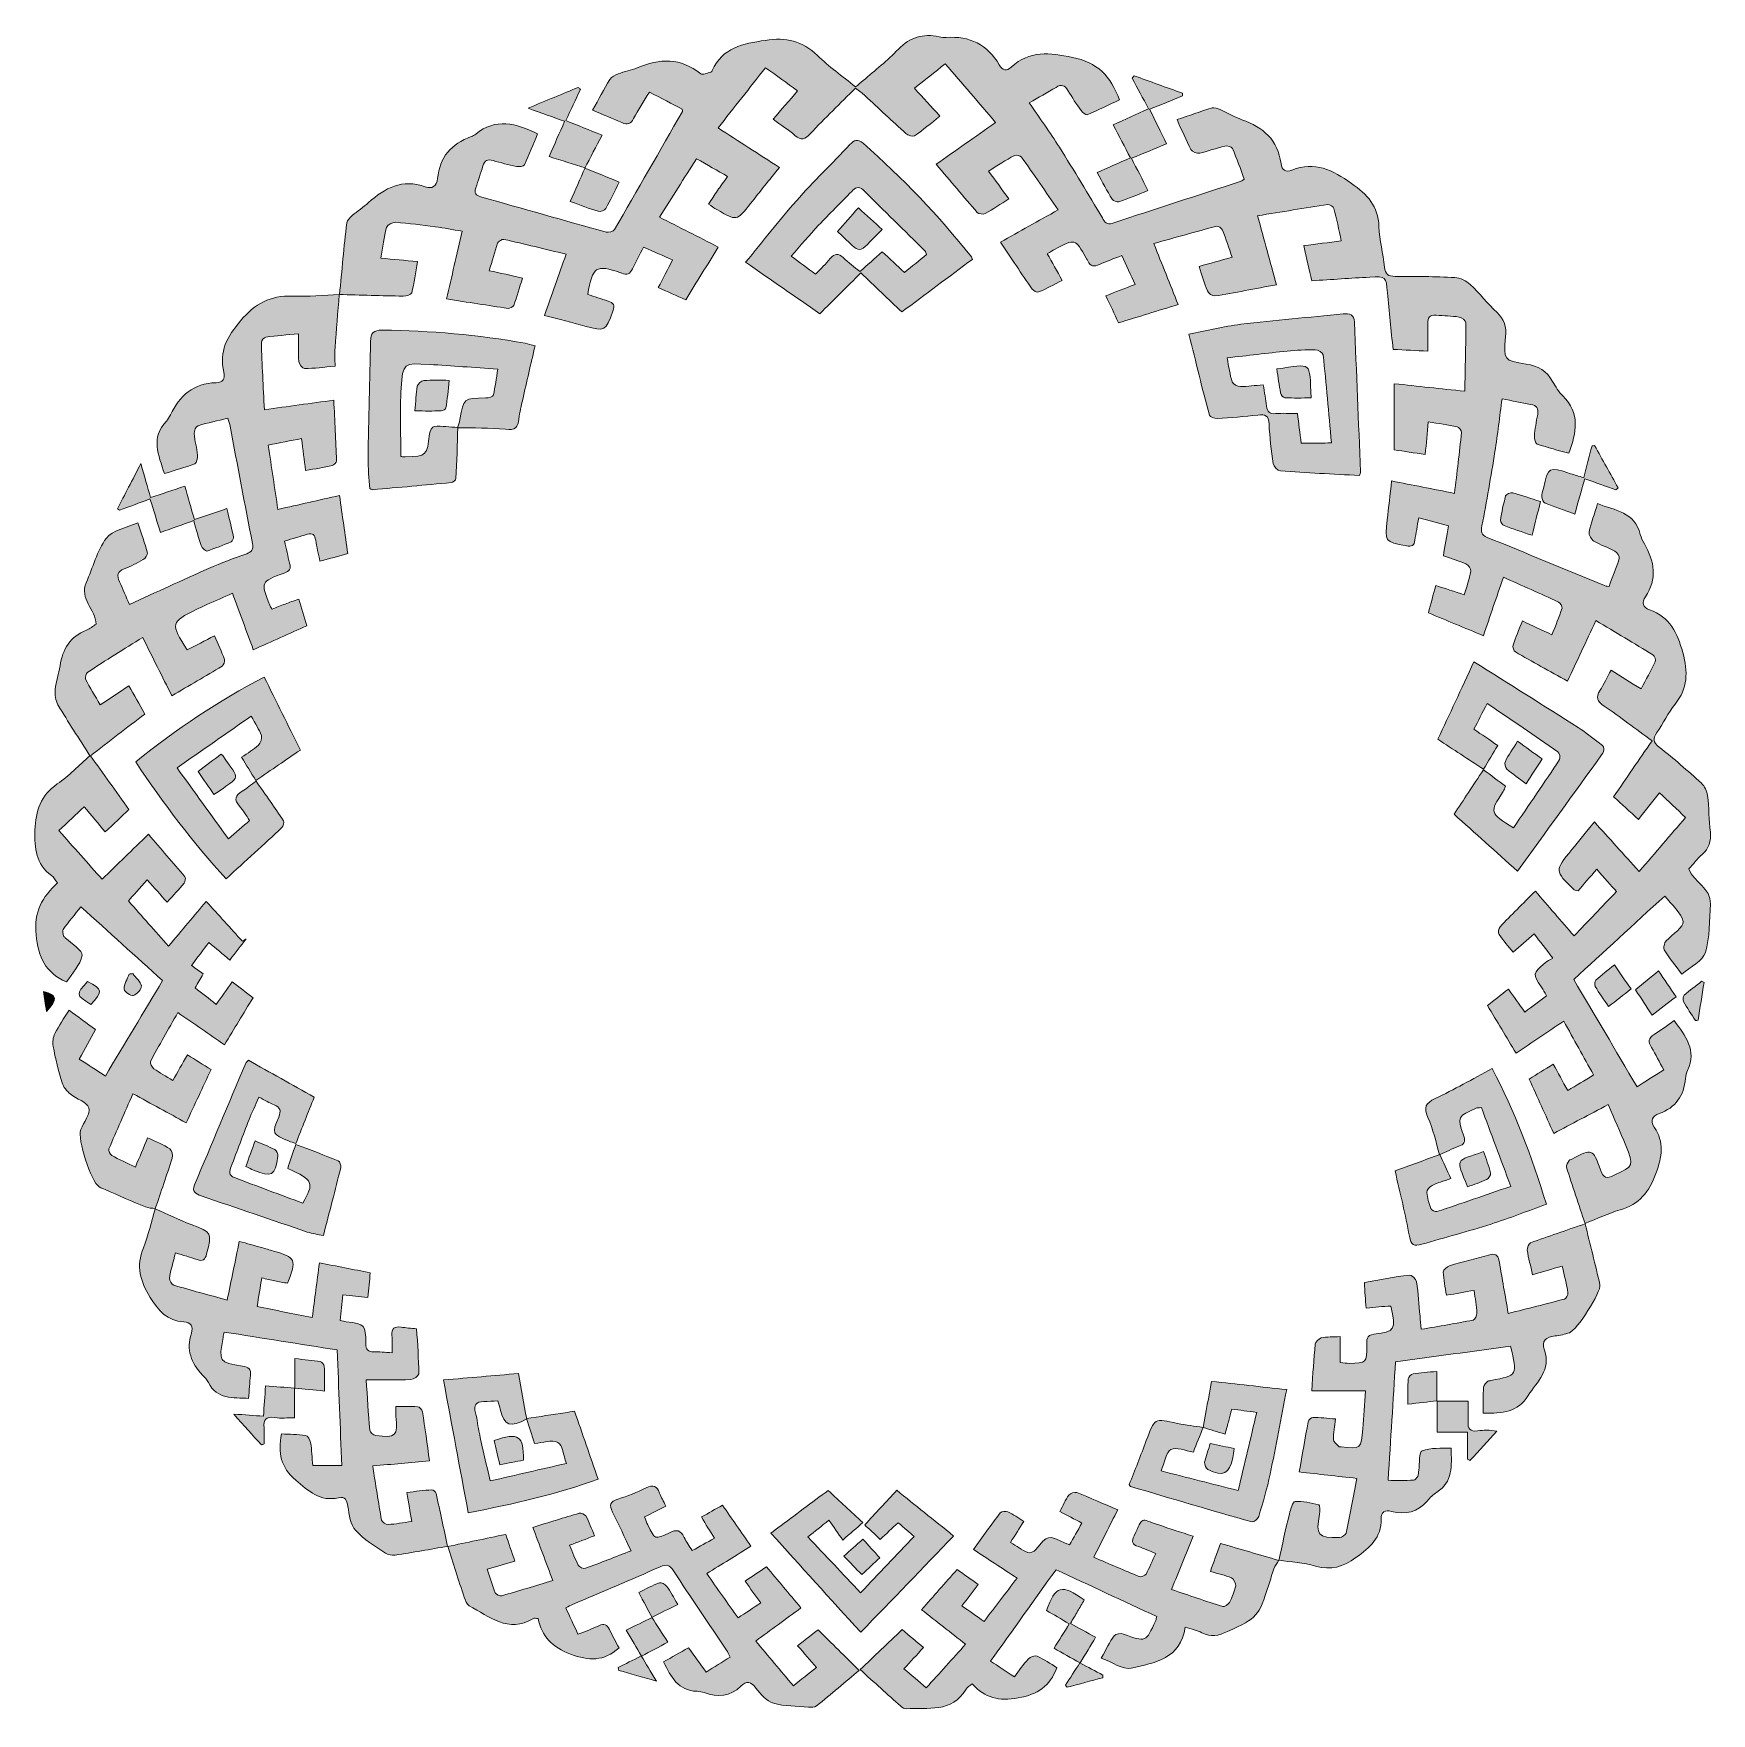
# Model space of a CAD drawing. Extents: x 145 to 944, y 190 to 990.
import ezdxf

# ---------------------------------------------------------------- set-up
doc = ezdxf.new("R2010")
doc.units = 0
doc.header["$MEASUREMENT"] = 0
doc.layers.add('Capa 1', color=7, linetype='Continuous')

msp = doc.modelspace()

# ---------------------------------------------------------------- hatches: boundary and pattern name
at = {"layer": 'Capa 1', "true_color": 0xffffff}
h = msp.add_hatch(color=7, dxfattribs=at)
h.dxf.hatch_style = 2
edge = h.paths.add_edge_path()
edge.add_spline(control_points=[(290.24, 865.85), (291.35, 877.25), (292.39, 888.65), (293.67, 900.03), (293.81, 901.27), (295.16, 902.55), (296.24, 903.48), (298.77, 905.64), (301.61, 907.45), (304.07, 909.68), (311.85, 916.73), (320.21, 921.16), (331.09, 917.23), (334.34, 916.06), (336.55, 917.36), (336.91, 921.11), (337.9, 931.26), (343.52, 937.7), (352.95, 941.1), (353.72, 941.38), (354.51, 941.77), (355.14, 942.29), (364.57, 950.07), (374.21, 947.56), (384.62, 942.46), (382.59, 937.59), (380.64, 932.54), (378.3, 927.68), (377.95, 926.95), (375.72, 926.66), (374.5, 926.9), (370.75, 927.64), (367.04, 928.64), (363.37, 929.72), (360.78, 930.49), (359.27, 929.82), (358.5, 927.16), (357.49, 923.64), (356.35, 920.15), (355.15, 916.69), (354.28, 914.21), (355.11, 913.11), (357.6, 912.41), (377.47, 906.85), (397.3, 901.15), (417.19, 895.66), (418.37, 895.33), (420.67, 895.97), (421.2, 896.89), (432.11, 915.57), (442.84, 934.35), (453.59, 953.12), (453.66, 953.23), (453.57, 953.43), (453.5, 954.26), (448.7, 956.73), (443.58, 959.36), (437.82, 962.33), (435.16, 957.88), (432.59, 953.86), (430.32, 949.69), (428.93, 947.15), (427.46, 946.47), (424.72, 947.77), (420.39, 949.82), (415.88, 951.52), (410.82, 953.63), (413.69, 958.86), (416.16, 963.7), (419, 968.33), (419.76, 969.58), (421.52, 970.42), (423, 970.98), (425.96, 972.1), (429.15, 972.62), (432.04, 973.86), (442.68, 978.45), (452.75, 978.71), (462.29, 971.04), (463.16, 970.34), (465.53, 971.47), (467.19, 971.82), (467.43, 971.88), (467.65, 972.3), (467.79, 972.6), (472.72, 983.55), (482.4, 985.33), (493.02, 986.96), (502.92, 988.48), (510.69, 986.69), (517.87, 979.72), (523.35, 974.41), (529.67, 969.96), (536.01, 964.81), (537.19, 965.75), (538.48, 966.71), (539.68, 967.76), (545.31, 972.71), (551.28, 977.34), (556.44, 982.74), (561.98, 988.56), (568.29, 990.17), (575.81, 988.69), (576.96, 988.46), (578.14, 988.21), (579.29, 988.3), (590.42, 989.15), (598.89, 984.93), (604.53, 975.22), (606.02, 972.64), (608.08, 972.15), (610.23, 974.17), (618.95, 982.35), (628.5, 980.99), (639.34, 978.85), (651.24, 976.5), (657.63, 969.98), (661.72, 958.57), (656.85, 956.27), (651.71, 953.73), (646.44, 951.52), (645.82, 951.26), (644.18, 952.55), (643.51, 953.49), (641.28, 956.6), (639.18, 959.81), (637.21, 963.09), (635.72, 965.56), (634.17, 966.21), (631.54, 964.57), (627.49, 962.04), (623.27, 959.82), (618.74, 957.25), (623.85, 949.79), (628.74, 943.09), (633.15, 936.09), (640.16, 924.96), (646.86, 913.63), (653.65, 902.36), (654.81, 900.43), (655.54, 898.84), (658.57, 899.85), (678.77, 906.61), (699.05, 913.14), (719.3, 919.75), (719.75, 919.9), (720.15, 920.22), (721.23, 920.82), (719.4, 925.69), (717.69, 930.66), (715.59, 935.46), (715.25, 936.25), (713.08, 936.87), (711.98, 936.61), (707.93, 935.67), (704.03, 934.11), (699.97, 933.27), (698.71, 933.01), (696.39, 933.9), (695.82, 934.95), (693.46, 939.31), (691.57, 943.93), (689.18, 949.19), (694.96, 951.16), (700.38, 953.12), (705.89, 954.79), (706.98, 955.12), (708.5, 954.53), (709.67, 954.02), (713.17, 952.47), (716.49, 950.43), (720.08, 949.17), (730.2, 945.61), (737.27, 939.53), (738.71, 928.31), (739.12, 925.07), (740.93, 923.93), (743.91, 925.14), (754.86, 929.57), (763.31, 925.13), (772.23, 918.84), (779.83, 913.49), (785.07, 908.04), (785.34, 898.26), (785.52, 891.81), (787.35, 885.43), (788.06, 878.98), (788.43, 875.62), (789.7, 874.52), (793.08, 874.54), (802.57, 874.59), (812.08, 874.5), (821.56, 873.97), (824.07, 873.83), (826.96, 872.43), (828.84, 870.69), (833.34, 866.51), (837.16, 861.58), (841.62, 857.35), (845.1, 854.05), (846.15, 850.51), (845.71, 845.78), (844.69, 834.8), (844.85, 834.41), (855.46, 832.83), (861.28, 831.96), (865.25, 829.48), (868.1, 824.53), (869.51, 822.09), (871.02, 819.57), (873, 817.62), (881.27, 809.48), (879.46, 800.35), (875.86, 790.3), (870.83, 791.72), (865.71, 793), (860.73, 794.71), (859.93, 794.98), (859.3, 797.16), (859.4, 798.39), (859.69, 801.87), (860.29, 805.33), (860.97, 808.76), (861.56, 811.68), (860.54, 813.06), (857.6, 813.55), (853.22, 814.29), (848.89, 815.31), (843.99, 816.32), (842.83, 807.55), (841.94, 799.31), (840.63, 791.14), (838.74, 779.31), (836.6, 767.51), (834.44, 755.72), (833.98, 753.17), (833.87, 751.5), (836.89, 750.28), (855.56, 742.74), (874.14, 734.97), (892.75, 727.29), (893.2, 727.11), (893.71, 727.1), (894.95, 726.86), (896.58, 731.23), (898.43, 735.63), (899.77, 740.19), (900.06, 741.14), (898.79, 743.19), (897.71, 743.78), (894.51, 745.54), (890.9, 746.57), (887.78, 748.44), (886.53, 749.19), (885.23, 751.54), (885.5, 752.85), (886.4, 757.21), (888, 761.43), (889.53, 766.34), (897.76, 763), (907.26, 762.44), (909.84, 751.72), (910.23, 750.12), (910.99, 748.57), (911.82, 747.14), (916.66, 738.83), (918, 730.52), (912.27, 722), (910.41, 719.23), (910.97, 716.96), (914.28, 715.78), (923.94, 712.35), (927.55, 704.85), (930.1, 695.39), (932.59, 686.17), (932.57, 678.43), (926.41, 670.78), (923.08, 666.66), (920.85, 661.68), (917.8, 657.32), (915.75, 654.41), (915.93, 652.72), (918.86, 650.4), (925.79, 644.94), (932.47, 639.14), (939, 633.21), (940.51, 631.83), (941.62, 629.41), (941.87, 627.34), (942.59, 621.57), (942.54, 615.7), (943.22, 609.92), (943.73, 605.55), (942.52, 602.22), (939.3, 599.27), (937, 597.16), (935.06, 594.65), (933.01, 592.37), (935.27, 585.84), (943.73, 583.42), (943.25, 575.7), (942.76, 567.93), (943.09, 559.82), (940.85, 552.55), (939.61, 548.52), (933.82, 545.89), (929.62, 542.23), (926.54, 546.44), (923.71, 550.09), (921.19, 553.94), (920.69, 554.7), (921.32, 556.23), (921.51, 557.39), (921.56, 557.66), (921.98, 557.84), (922.21, 558.09), (925.1, 561.19), (930.77, 564.88), (930.27, 567.28), (929.35, 571.65), (924.78, 575.25), (921.47, 579.5), (906.71, 565.94), (892.32, 552.72), (878.15, 539.71), (888.08, 522.91), (897.97, 506.17), (908.3, 488.69), (912.23, 491.17), (916.35, 493.76), (921.01, 496.69), (918.96, 500.47), (917.23, 504.01), (915.18, 507.37), (913.6, 509.97), (913.58, 511.81), (916.41, 513.54), (919.64, 515.52), (922.66, 517.83), (926, 520.15), (931.46, 512.86), (936.78, 506.03), (932.4, 496.48), (931.85, 495.29), (931.5, 493.93), (931.38, 492.63), (930.61, 484.46), (926.77, 478.68), (918.82, 475.9), (915.47, 474.73), (914.46, 472.58), (916.54, 469.42), (921.28, 462.21), (920.22, 455.34), (917.32, 447.39), (914.07, 438.48), (909.35, 432.66), (900.19, 430.05), (894.63, 428.46), (889.36, 425.86), (883.54, 423.56), (880.48, 432.74), (877.49, 441.51), (874.71, 450.35), (874.44, 451.22), (875.4, 452.54), (875.95, 453.57), (876.14, 453.92), (876.82, 454), (877.26, 454.23), (887.03, 459.33), (887.2, 459.39), (890.87, 449.06), (892.25, 445.17), (893.78, 444.74), (897.37, 446.49), (906.79, 451.09), (906.94, 450.97), (902.95, 460.7), (900.32, 467.11), (897.44, 473.43), (894.51, 480.14), (885.57, 475.4), (877.25, 471), (868.61, 466.43), (864.64, 475.26), (860.9, 483.56), (856.95, 492.35), (860.64, 494.64), (864.25, 496.88), (868.4, 499.46), (870.72, 495.22), (872.83, 491.35), (875.28, 486.86), (879.31, 489.28), (883.19, 491.62), (887.63, 494.29), (882.79, 503), (878.22, 511.23), (873.39, 519.91), (865.61, 514.68), (858.36, 509.8), (850.67, 504.63), (846.04, 512.37), (841.64, 519.73), (837.05, 527.43), (840.32, 529.95), (843.44, 532.36), (847.05, 535.14), (849.66, 531.49), (852.1, 528.07), (854.85, 524.24), (858.47, 526.96), (861.74, 529.41), (865.22, 532.03), (864.27, 533.64), (863.59, 534.92), (862.78, 536.13), (858.56, 542.46), (858.53, 542.48), (864.5, 547.63), (865.5, 548.5), (866.76, 549.06), (868.18, 549.94), (864.81, 554.3), (862.21, 557.67), (859.29, 561.45), (855.78, 558.38), (852.69, 555.7), (849.28, 552.73), (846.89, 555.67), (844.54, 558.25), (842.63, 561.12), (842.08, 561.95), (842.32, 564.1), (843.03, 564.85), (848.3, 570.39), (853.78, 575.73), (859.86, 581.8), (866.07, 574.62), (872.09, 567.66), (878.3, 560.48), (885.02, 567.51), (891.52, 574.32), (898.5, 581.62), (895.91, 584.54), (892.74, 588.1), (889.08, 592.22), (885.85, 588.49), (882.85, 585.03), (880.19, 581.95), (878.84, 582.34), (878.43, 582.33), (878.23, 582.53), (868.99, 591.57), (868.99, 591.57), (877.18, 601.57), (880.55, 605.68), (883.91, 609.8), (887.98, 614.77), (895.08, 606.93), (901.93, 599.37), (909.33, 591.2), (917.37, 600.56), (924.16, 608.46), (931.42, 616.9), (927.2, 620.88), (923.3, 624.55), (918.97, 628.64), (915.49, 624.26), (912.44, 620.41), (908.94, 616), (904.85, 619.72), (901.1, 623.13), (897.14, 626.73), (903.21, 635.57), (909.11, 644.17), (915.45, 653.4), (907.63, 659.11), (900.28, 664.77), (892.6, 669.95), (889.29, 672.17), (888.41, 674.01), (890.71, 677.45), (892.62, 680.32), (894.03, 683.52), (895.94, 687.09), (900.75, 684.07), (905.18, 681.28), (910.2, 678.12), (912.6, 682.57), (914.97, 686.72), (917, 691.02), (917.37, 691.8), (916.69, 693.81), (915.9, 694.3), (907.02, 699.79), (898.01, 705.09), (888.71, 710.64), (884.03, 700.65), (879.68, 691.37), (875.2, 681.82), (866.53, 686.63), (858.37, 691.08), (850.34, 695.73), (849.58, 696.17), (848.98, 698.05), (849.28, 698.95), (850.49, 702.7), (852.08, 706.33), (853.71, 710.47), (858.45, 708.25), (862.76, 706.24), (867.78, 703.88), (869.5, 708.28), (871.24, 712.36), (872.6, 716.56), (872.84, 717.3), (871.74, 719.08), (870.84, 719.5), (862.27, 723.49), (853.61, 727.3), (844.66, 731.3), (841.37, 721.73), (838.31, 712.83), (835.09, 703.45), (826.06, 707.2), (817.67, 710.68), (808.9, 714.32), (810.1, 718.71), (811.21, 722.81), (812.45, 727.37), (817.08, 725.84), (821.27, 724.46), (826.03, 722.9), (827.17, 726.89), (828.43, 730.49), (829.1, 734.2), (829.28, 735.2), (827.92, 737.1), (826.82, 737.6), (823.51, 739.1), (819.98, 740.12), (816.06, 741.49), (816.82, 746.08), (817.57, 750.6), (818.43, 755.74), (813.81, 757.01), (809.41, 758.22), (804.3, 759.62), (803.63, 755.69), (802.99, 752.33), (802.5, 748.95), (802.13, 746.43), (801.07, 745.7), (798.42, 746.23), (788.05, 748.32), (788.05, 748.23), (789.3, 758.7), (790, 764.62), (790.64, 770.54), (791.38, 777.12), (801.36, 775.17), (810.92, 773.29), (821.35, 771.24), (822.52, 781.14), (823.71, 790.66), (824.66, 800.2), (824.75, 801.06), (823.47, 802.71), (822.59, 802.91), (818.25, 803.87), (813.83, 804.47), (808.88, 805.29), (808.37, 799.91), (807.93, 795.19), (807.41, 789.72), (802.17, 790.52), (797.36, 791.26), (792.66, 791.98), (792.66, 802.56), (792.66, 812.62), (792.66, 823.45), (803.97, 822.23), (814.66, 821.08), (826.26, 819.84), (826.47, 830.97), (826.76, 841.74), (826.74, 852.5), (826.74, 853.44), (824.78, 855.01), (823.56, 855.21), (819.95, 855.77), (816.25, 855.71), (812.6, 856.05), (809.44, 856.35), (808.5, 854.92), (808.62, 851.97), (808.78, 847.86), (808.66, 843.74), (808.66, 838.98), (803.08, 839.24), (797.84, 839.49), (792.07, 839.77), (791.19, 848.94), (790.35, 857.84), (789.46, 866.74), (788.68, 874.55), (788.65, 874.62), (780.95, 874.19), (771.98, 873.69), (763.01, 873.07), (753.34, 872.46), (752.16, 877.71), (750.95, 883.1), (749.59, 889.19), (755.71, 889.95), (761.23, 890.64), (767.44, 891.42), (766.24, 896.93), (765.26, 901.96), (763.94, 906.89), (763.71, 907.75), (761.92, 908.91), (761.02, 908.77), (750.04, 907.14), (739.09, 905.29), (727.57, 903.4), (730.66, 892.04), (733.52, 881.53), (736.5, 870.59), (726.28, 868.68), (716.7, 866.78), (707.06, 865.22), (706.05, 865.05), (704.14, 866.56), (703.65, 867.71), (702.15, 871.21), (701.16, 874.91), (699.71, 879.32), (704.9, 880.75), (709.9, 882.13), (715.42, 883.66), (713.88, 888.16), (712.55, 892.43), (710.9, 896.57), (710.54, 897.47), (708.85, 898.65), (708.1, 898.46), (698.17, 895.86), (688.3, 893.03), (678.11, 890.18), (682.12, 880.12), (685.8, 870.91), (689.69, 861.17), (679.93, 858.16), (670.8, 855.35), (661.29, 852.43), (659.33, 856.65), (657.46, 860.66), (655.29, 865.32), (659.95, 867.13), (664.2, 868.79), (669.26, 870.76), (667.13, 875.3), (665.07, 879.68), (662.83, 884.46), (658.97, 882.94), (655.53, 881.77), (652.26, 880.23), (649.66, 879.02), (647.83, 879.16), (646.66, 881.99), (646.47, 882.45), (646.19, 882.87), (645.94, 883.31), (640.62, 892.59), (640.61, 892.6), (630.89, 887.41), (629.88, 886.87), (628.91, 886.27), (627.37, 885.37), (629.71, 881.21), (631.94, 877.23), (634.52, 872.62), (630.61, 870.67), (627.01, 868.71), (623.26, 867.15), (622.51, 866.83), (620.7, 867.7), (620.12, 868.53), (615.12, 875.78), (610.29, 883.14), (605.12, 890.9), (614.11, 895.92), (622.93, 900.86), (632.59, 906.27), (626.64, 914.84), (620.94, 923.16), (615.06, 931.35), (614.54, 932.07), (612.52, 932.54), (611.74, 932.12), (607.68, 929.91), (603.8, 927.37), (599.4, 924.67), (602.73, 920.12), (605.73, 916.02), (609.02, 911.52), (605.08, 908.99), (601.56, 906.53), (597.82, 904.47), (596.9, 903.96), (594.72, 904.26), (594.05, 905.02), (587.58, 912.36), (581.3, 919.88), (574.48, 927.92), (583.86, 934.52), (592.92, 940.92), (602.79, 947.87), (594.77, 957.18), (586.92, 966.29), (578.75, 975.78), (573.65, 971.75), (569.13, 968.17), (564.08, 964.18), (568.24, 959.62), (572.08, 955.4), (576.24, 950.85), (571.94, 947.45), (568.16, 944.23), (564.09, 941.43), (563.33, 940.91), (561.03, 941.71), (560.06, 942.58), (553.48, 948.47), (547.09, 954.56), (540.6, 960.55), (539.27, 961.78), (537.8, 962.85), (536.07, 964.25), (528.76, 956.93), (521.47, 949.9), (514.54, 942.54), (511.99, 939.84), (510.17, 939.09), (507.15, 941.72), (504.04, 944.42), (500.53, 946.63), (496.79, 949.35), (500.75, 953.96), (504.41, 958.21), (508.45, 962.93), (503.32, 966.63), (498.52, 970.09), (493.19, 973.93), (485.54, 964.25), (478.17, 954.91), (470.53, 945.23), (480.52, 938.8), (489.85, 932.8), (499.75, 926.45), (494.93, 920.41), (490.47, 914.89), (486.08, 909.31), (479.45, 900.88), (479.47, 900.86), (470.03, 906.35), (468.77, 907.08), (467.59, 907.95), (466.03, 908.98), (467.56, 911.31), (468.87, 913.39), (470.26, 915.41), (471.67, 917.47), (473.16, 919.47), (475.09, 922.17), (470.19, 924.96), (465.53, 927.61), (460.26, 930.61), (454.34, 921.21), (448.69, 912.24), (442.73, 902.76), (452.09, 897.97), (461.04, 893.4), (470.67, 888.47), (465.39, 879.96), (460.38, 871.87), (455.13, 863.41), (450.79, 865.34), (446.73, 867.15), (442.08, 869.22), (444.36, 873.59), (446.47, 877.64), (448.93, 882.36), (444.38, 884.37), (440.06, 886.27), (435.04, 888.48), (433.2, 884.9), (431.35, 881.61), (429.79, 878.18), (428.66, 875.7), (427.1, 874.99), (424.66, 876.14), (424.51, 876.21), (424.36, 876.27), (424.2, 876.32), (412.25, 880.26), (410.8, 879.35), (408.47, 865.95), (411.64, 864.91), (414.89, 863.78), (418.18, 862.8), (420.79, 862.02), (421.51, 860.81), (420.48, 858.03), (416.86, 848.3), (416.96, 848.27), (407.15, 850.9), (401.06, 852.54), (394.94, 854.11), (387.84, 855.98), (391.26, 865.64), (394.56, 874.95), (398.17, 885.13), (388.17, 887.53), (378.38, 889.95), (368.53, 892.15), (367.68, 892.34), (365.88, 891.27), (365.57, 890.4), (364.08, 886.23), (362.94, 881.93), (361.57, 877.27), (366.96, 876.08), (371.76, 875.02), (377.43, 873.77), (375.96, 869.09), (374.73, 864.85), (373.21, 860.71), (372.94, 859.99), (371.35, 859.21), (370.5, 859.34), (360.97, 860.7), (351.47, 862.23), (341.23, 863.83), (343.69, 874.48), (346.09, 884.92), (348.66, 896.07), (344.19, 896.81), (340.01, 897.6), (335.79, 898.17), (329.52, 899.01), (323.23, 899.87), (316.92, 900.3), (315.48, 900.4), (312.89, 899.04), (312.59, 897.88), (311.37, 893.27), (310.85, 888.48), (309.98, 883.23), (315.92, 882.67), (321.32, 882.15), (327.4, 881.57), (326.49, 876.33), (325.82, 871.44), (324.63, 866.68), (324.42, 865.86), (321.97, 865.13), (320.58, 865.15), (310.42, 865.31), (300.27, 865.67), (290.12, 865.96), (290.12, 865.96), (290.24, 865.85), (290.24, 865.85)], knot_values=[0, 0, 0, 0, 1, 1, 1, 2, 2, 2, 3, 3, 3, 4, 4, 4, 5, 5, 5, 6, 6, 6, 7, 7, 7, 8, 8, 8, 9, 9, 9, 10, 10, 10, 11, 11, 11, 12, 12, 12, 13, 13, 13, 14, 14, 14, 15, 15, 15, 16, 16, 16, 17, 17, 17, 18, 18, 18, 19, 19, 19, 20, 20, 20, 21, 21, 21, 22, 22, 22, 23, 23, 23, 24, 24, 24, 25, 25, 25, 26, 26, 26, 27, 27, 27, 28, 28, 28, 29, 29, 29, 30, 30, 30, 31, 31, 31, 32, 32, 32, 33, 33, 33, 34, 34, 34, 35, 35, 35, 36, 36, 36, 37, 37, 37, 38, 38, 38, 39, 39, 39, 40, 40, 40, 41, 41, 41, 42, 42, 42, 43, 43, 43, 44, 44, 44, 45, 45, 45, 46, 46, 46, 47, 47, 47, 48, 48, 48, 49, 49, 49, 50, 50, 50, 51, 51, 51, 52, 52, 52, 53, 53, 53, 54, 54, 54, 55, 55, 55, 56, 56, 56, 57, 57, 57, 58, 58, 58, 59, 59, 59, 60, 60, 60, 61, 61, 61, 62, 62, 62, 63, 63, 63, 64, 64, 64, 65, 65, 65, 66, 66, 66, 67, 67, 67, 68, 68, 68, 69, 69, 69, 70, 70, 70, 71, 71, 71, 72, 72, 72, 73, 73, 73, 74, 74, 74, 75, 75, 75, 76, 76, 76, 77, 77, 77, 78, 78, 78, 79, 79, 79, 80, 80, 80, 81, 81, 81, 82, 82, 82, 83, 83, 83, 84, 84, 84, 85, 85, 85, 86, 86, 86, 87, 87, 87, 88, 88, 88, 89, 89, 89, 90, 90, 90, 91, 91, 91, 92, 92, 92, 93, 93, 93, 94, 94, 94, 95, 95, 95, 96, 96, 96, 97, 97, 97, 98, 98, 98, 99, 99, 99, 100, 100, 100, 101, 101, 101, 102, 102, 102, 103, 103, 103, 104, 104, 104, 105, 105, 105, 106, 106, 106, 107, 107, 107, 108, 108, 108, 109, 109, 109, 110, 110, 110, 111, 111, 111, 112, 112, 112, 113, 113, 113, 114, 114, 114, 115, 115, 115, 116, 116, 116, 117, 117, 117, 118, 118, 118, 119, 119, 119, 120, 120, 120, 121, 121, 121, 122, 122, 122, 123, 123, 123, 124, 124, 124, 125, 125, 125, 126, 126, 126, 127, 127, 127, 128, 128, 128, 129, 129, 129, 130, 130, 130, 131, 131, 131, 132, 132, 132, 133, 133, 133, 134, 134, 134, 135, 135, 135, 136, 136, 136, 137, 137, 137, 138, 138, 138, 139, 139, 139, 140, 140, 140, 141, 141, 141, 142, 142, 142, 143, 143, 143, 144, 144, 144, 145, 145, 145, 146, 146, 146, 147, 147, 147, 148, 148, 148, 149, 149, 149, 150, 150, 150, 151, 151, 151, 152, 152, 152, 153, 153, 153, 154, 154, 154, 155, 155, 155, 156, 156, 156, 157, 157, 157, 158, 158, 158, 159, 159, 159, 160, 160, 160, 161, 161, 161, 162, 162, 162, 163, 163, 163, 164, 164, 164, 165, 165, 165, 166, 166, 166, 167, 167, 167, 168, 168, 168, 169, 169, 169, 170, 170, 170, 171, 171, 171, 172, 172, 172, 173, 173, 173, 174, 174, 174, 175, 175, 175, 176, 176, 176, 177, 177, 177, 178, 178, 178, 179, 179, 179, 180, 180, 180, 181, 181, 181, 182, 182, 182, 183, 183, 183, 184, 184, 184, 185, 185, 185, 186, 186, 186, 187, 187, 187, 188, 188, 188, 189, 189, 189, 190, 190, 190, 191, 191, 191, 192, 192, 192, 193, 193, 193, 194, 194, 194, 195, 195, 195, 196, 196, 196, 197, 197, 197, 198, 198, 198, 199, 199, 199, 200, 200, 200, 201, 201, 201, 202, 202, 202, 203, 203, 203, 204, 204, 204, 205, 205, 205, 206, 206, 206, 207, 207, 207, 208, 208, 208, 209, 209, 209, 210, 210, 210, 211, 211, 211, 212, 212, 212, 213, 213, 213, 214, 214, 214, 215, 215, 215, 216, 216, 216, 217, 217, 217, 218, 218, 218, 219, 219, 219, 220, 220, 220, 221, 221, 221, 222, 222, 222, 223, 223, 223, 224, 224, 224, 225, 225, 225, 226, 226, 226, 227, 227, 227, 228, 228, 228, 229, 229, 229, 230, 230, 230, 231, 231, 231, 232, 232, 232, 233, 233, 233, 234, 234, 234, 235, 235, 235, 236, 236, 236, 237, 237, 237, 238, 238, 238, 239, 239, 239, 240, 240, 240, 241, 241, 241, 242, 242, 242, 243, 243, 243, 244, 244, 244, 245, 245, 245, 246, 246, 246, 247, 247, 247, 248, 248, 248, 249, 249, 249, 250, 250, 250, 251, 251, 251, 252, 252, 252, 253, 253, 253, 254, 254, 254, 255, 255, 255, 256, 256, 256, 257, 257, 257, 258, 258, 258, 259, 259, 259, 260, 260, 260, 261, 261, 261, 262, 262, 262, 263, 263, 263, 264, 264, 264, 265, 265, 265, 266, 266, 266, 267, 267, 267, 268, 268, 268, 269, 269, 269, 270, 270, 270, 271, 271, 271, 272, 272, 272, 273, 273, 273, 274, 274, 274, 275, 275, 275, 276, 276, 276, 277, 277, 277, 278, 278, 278, 279, 279, 279, 280, 280, 280, 281, 281, 281, 282, 282, 282, 283, 283, 283, 284, 284, 284, 285, 285, 285, 286, 286, 286, 287, 287, 287, 288, 288, 288, 289, 289, 289, 290, 290, 290, 291, 291, 291, 292, 292, 292, 292], degree=3, periodic=0)
h = msp.add_hatch(color=7, dxfattribs=at)
h.dxf.hatch_style = 2
edge = h.paths.add_edge_path()
edge.add_spline(control_points=[(668.71, 970.11), (676.4, 967.33), (684.09, 964.54), (691.78, 961.76), (691.81, 961.37), (691.83, 960.97), (691.86, 960.58), (686.76, 958.48), (681.65, 956.39), (676.13, 954.11), (678.85, 948.58), (681.38, 943.42), (684.2, 937.68), (678.52, 935.34), (673.24, 933.16), (667.53, 930.8), (670.16, 925.59), (672.6, 920.75), (675.3, 915.39), (670.43, 913.49), (666.02, 911.63), (661.5, 910.11), (660.63, 909.82), (658.79, 910.54), (658.29, 911.34), (655.83, 915.26), (653.68, 919.36), (651.12, 923.95), (656.46, 926.33), (661.42, 928.54), (667, 931.03), (664.26, 936.24), (661.62, 941.28), (658.74, 946.78), (664.48, 949.35), (669.73, 951.69), (675.61, 954.33), (672.92, 959.39), (670.4, 964.15), (667.88, 968.91), (668.15, 969.31), (668.43, 969.71), (668.71, 970.11)], knot_values=[0, 0, 0, 0, 1, 1, 1, 2, 2, 2, 3, 3, 3, 4, 4, 4, 5, 5, 5, 6, 6, 6, 7, 7, 7, 8, 8, 8, 9, 9, 9, 10, 10, 10, 11, 11, 11, 12, 12, 12, 13, 13, 13, 14, 14, 14, 14], degree=3, periodic=0)
h = msp.add_hatch(color=7, dxfattribs=at)
h.dxf.hatch_style = 2
edge = h.paths.add_edge_path()
edge.add_spline(control_points=[(407.24, 926.23), (401.77, 927.95), (396.29, 929.68), (390.07, 931.63), (392.69, 937.57), (394.99, 942.8), (397.47, 948.41), (391.88, 950.42), (386.77, 952.25), (380.08, 954.65), (388.94, 958.32), (396.44, 961.43), (403.94, 964.54), (404.28, 964.22), (404.62, 963.89), (404.96, 963.57), (402.73, 958.76), (400.49, 953.96), (398.05, 948.71), (403.71, 946.44), (409.17, 944.24), (415.28, 941.79), (412.42, 936.31), (409.77, 931.21), (407.12, 926.12), (407.12, 926.12), (407.24, 926.23), (407.24, 926.23)], knot_values=[0, 0, 0, 0, 1, 1, 1, 2, 2, 2, 3, 3, 3, 4, 4, 4, 5, 5, 5, 6, 6, 6, 7, 7, 7, 8, 8, 8, 9, 9, 9, 9], degree=3, periodic=0)
h = msp.add_hatch(color=7, dxfattribs=at)
h.dxf.hatch_style = 2
edge = h.paths.add_edge_path()
edge.add_spline(control_points=[(591.7, 882.66), (580.46, 874.29), (569.43, 866.06), (558.08, 857.61), (551.65, 863.74), (545.18, 869.91), (538.56, 876.22), (531.91, 869.59), (525.5, 863.2), (519.07, 856.79), (507.27, 864.95), (495.85, 872.84), (483.68, 881.25), (491.87, 891.22), (499.57, 901.19), (507.91, 910.6), (516.08, 919.8), (524.91, 928.4), (533.4, 937.31), (535.36, 939.36), (536.99, 940.31), (539.63, 937.98), (558.34, 921.38), (575.71, 903.51), (591.21, 883.86), (591.41, 883.62), (591.46, 883.27), (591.7, 882.66)], knot_values=[0, 0, 0, 0, 1, 1, 1, 2, 2, 2, 3, 3, 3, 4, 4, 4, 5, 5, 5, 6, 6, 6, 7, 7, 7, 8, 8, 8, 9, 9, 9, 9], degree=3, periodic=0)
edge = h.paths.add_edge_path()
edge.add_spline(control_points=[(569.88, 884.91), (569.55, 885.74), (569.49, 886.31), (569.18, 886.62), (559.35, 896.33), (549.49, 906), (539.66, 915.71), (537.45, 917.89), (535.86, 916.66), (534.21, 914.97), (528.97, 909.61), (523.6, 904.37), (518.47, 898.91), (514.07, 894.24), (509.93, 889.33), (505.4, 884.2), (509.56, 881.12), (513.12, 878.49), (516.98, 875.62), (519.51, 878.26), (521.92, 880.53), (524.03, 883.06), (526.07, 885.52), (527.85, 885.72), (530.21, 883.48), (532.71, 881.12), (535.45, 879.02), (538.07, 876.82), (541.78, 880.09), (545.12, 883.04), (548.8, 886.29), (552.4, 882.92), (555.75, 879.78), (559.34, 876.42), (563.02, 879.38), (566.47, 882.16), (569.88, 884.91)], knot_values=[0, 0, 0, 0, 1, 1, 1, 2, 2, 2, 3, 3, 3, 4, 4, 4, 5, 5, 5, 6, 6, 6, 7, 7, 7, 8, 8, 8, 9, 9, 9, 10, 10, 10, 11, 11, 11, 12, 12, 12, 12], degree=3, periodic=0)
h = msp.add_hatch(color=7, dxfattribs=at)
h.dxf.hatch_style = 2
edge = h.paths.add_edge_path()
edge.add_spline(control_points=[(407.12, 926.12), (412.44, 923.96), (417.76, 921.81), (423.48, 919.49), (421.15, 914.84), (419.29, 910.78), (417.06, 906.94), (416.53, 906.04), (414.52, 905.25), (413.52, 905.54), (409.23, 906.77), (405.07, 908.42), (400.12, 910.18), (402.59, 915.75), (404.91, 920.99), (407.24, 926.23), (407.24, 926.23), (407.12, 926.12), (407.12, 926.12)], knot_values=[0, 0, 0, 0, 1, 1, 1, 2, 2, 2, 3, 3, 3, 4, 4, 4, 5, 5, 5, 6, 6, 6, 6], degree=3, periodic=0)
h = msp.add_hatch(color=7, dxfattribs=at)
h.dxf.hatch_style = 2
edge = h.paths.add_edge_path()
edge.add_spline(control_points=[(527.44, 895.93), (530.78, 899.71), (533.92, 903.27), (537.38, 907.2), (541.46, 903.49), (545.06, 900.22), (548.69, 896.93), (535.72, 884.3), (540.15, 884.34), (527.44, 895.93)], knot_values=[0, 0, 0, 0, 1, 1, 1, 2, 2, 2, 3, 3, 3, 3], degree=3, periodic=0)
h = msp.add_hatch(color=7, dxfattribs=at)
h.dxf.hatch_style = 2
edge = h.paths.add_edge_path()
edge.add_spline(control_points=[(290.12, 865.96), (289.44, 857.52), (288.72, 849.08), (288.13, 840.64), (287.94, 837.86), (288.1, 835.05), (288.1, 831.79), (282.77, 831.32), (278.16, 830.71), (273.54, 830.69), (272.6, 830.69), (270.93, 832.84), (270.82, 834.1), (270.47, 838.19), (270.69, 842.34), (270.69, 847.19), (265.02, 846.66), (260.09, 846.32), (255.21, 845.62), (254.33, 845.5), (252.97, 843.91), (253, 843.03), (253.34, 832.57), (253.91, 822.12), (254.44, 811.08), (265.78, 812.64), (276.39, 814.09), (287.52, 815.62), (287.99, 805.64), (288.49, 796.22), (288.79, 786.8), (288.81, 786.03), (287.6, 784.73), (286.75, 784.53), (282.75, 783.58), (278.68, 782.93), (274.05, 782.06), (273.41, 787.23), (272.83, 791.93), (272.16, 797.34), (266.82, 796.28), (261.86, 795.3), (256.27, 794.2), (257.86, 783.68), (259.36, 773.74), (260.89, 763.59), (271.03, 765.88), (280.37, 767.98), (290.21, 770.2), (291.6, 760.6), (292.87, 751.78), (294.2, 742.52), (289.83, 741.34), (285.73, 740.23), (280.92, 738.93), (280.17, 742.52), (279.38, 745.7), (278.88, 748.92), (278.5, 751.37), (277.58, 752.6), (274.93, 751.77), (271.47, 750.69), (267.99, 749.68), (264.1, 748.51), (264.94, 744.76), (265.55, 741.35), (266.49, 738.04), (267.25, 735.39), (266.47, 734.22), (263.88, 733.27), (252.63, 729.15), (252.65, 729.07), (257.03, 717.92), (257.21, 717.47), (257.54, 717.08), (258.13, 716.13), (260.17, 716.92), (262.27, 717.75), (264.38, 718.54), (266.35, 719.29), (268.34, 720), (270.82, 720.91), (272.18, 716.43), (273.37, 712.52), (274.68, 708.2), (266.29, 704.43), (258.16, 700.78), (249.17, 696.75), (245.91, 705.6), (242.72, 714.24), (239.26, 723.63), (235.04, 721.78), (231.01, 720.03), (226.98, 718.24), (225.31, 717.49), (223.67, 716.69), (222.01, 715.89), (209.85, 710.06), (209.63, 709.17), (217.72, 696.72), (221.85, 698.86), (226.05, 701.03), (230.67, 703.42), (232.4, 699.39), (234.1, 695.8), (235.42, 692.09), (235.72, 691.25), (235.06, 689.42), (234.29, 688.95), (226.5, 684.21), (218.59, 679.66), (210.35, 674.84), (205.76, 684.03), (201.32, 692.94), (196.48, 702.64), (187.57, 697.04), (178.86, 691.65), (170.27, 686.06), (169.51, 685.57), (168.89, 683.56), (169.27, 682.8), (171.36, 678.69), (173.79, 674.76), (176.26, 670.49), (180.91, 673.6), (185.05, 676.36), (189.91, 679.61), (192.44, 675.1), (194.84, 670.84), (197.47, 666.16), (188.91, 659.59), (180.52, 653.15), (171.61, 646.32), (177.74, 637.72), (183.69, 629.4), (189.92, 620.68), (186.23, 617.2), (182.66, 613.83), (178.65, 610.04), (175.23, 614.13), (172.18, 617.78), (168.63, 622.02), (164.7, 618.31), (160.92, 614.73), (156.59, 610.64), (163.62, 602.7), (170.41, 595.02), (177.11, 587.45), (184.49, 594.62), (191.59, 601.52), (199.17, 608.88), (205.2, 601.92), (210.97, 595.34), (216.58, 588.62), (217.04, 588.07), (216.77, 586.3), (216.2, 585.61), (213.81, 582.68), (211.18, 579.95), (208.07, 576.52), (204.91, 580.12), (202.07, 583.35), (198.66, 587.22), (195.06, 583.21), (191.94, 579.74), (189.67, 577.21), (196.25, 569.76), (202.38, 562.82), (208.79, 555.56), (215.21, 563.22), (220.94, 570.06), (226.72, 576.96), (232.68, 570.4), (238.33, 564.18), (243.98, 557.96), (244.57, 558.32), (245.16, 558.68), (245.75, 559.03), (243.26, 555.81), (240.76, 552.6), (237.98, 549), (234.51, 551.94), (231.5, 554.47), (228.06, 557.38), (225.27, 553.73), (222.69, 550.36), (219.68, 546.41), (221.76, 544.93), (223.51, 543.69), (225.31, 542.4), (223.88, 539.95), (222.81, 538.13), (221.42, 535.75), (224.7, 533.19), (227.9, 530.7), (231.54, 527.87), (234.13, 531.52), (236.49, 534.85), (239.15, 538.6), (242.58, 535.98), (245.68, 533.62), (249.03, 531.06), (244.47, 523.54), (240.09, 516.34), (235.44, 508.69), (228.08, 513.75), (221.01, 518.62), (213.21, 523.98), (208.67, 515.99), (204.27, 508.4), (200.14, 500.67), (199.78, 500), (200.91, 497.97), (201.86, 497.27), (204.53, 495.31), (207.47, 493.72), (210.83, 491.65), (213.12, 495.64), (215.3, 499.45), (217.83, 503.86), (221.66, 501.46), (225.24, 499.21), (229.04, 496.83), (225.06, 488.33), (221.27, 480.24), (217.18, 471.5), (208.79, 476.09), (200.7, 480.52), (191.84, 485.37), (187.9, 476.37), (184.06, 467.77), (180.43, 459.08), (180.12, 458.33), (180.96, 456.44), (181.78, 455.98), (185.22, 454.04), (188.84, 452.43), (192.99, 450.42), (195.01, 455.23), (196.84, 459.57), (198.85, 464.34), (202.71, 462.49), (206.28, 461.09), (209.45, 459.08), (210.39, 458.49), (210.88, 455.98), (210.48, 454.68), (207.97, 446.58), (205.15, 438.57), (202.44, 430.52), (202.44, 430.52), (202.51, 430.62), (202.51, 430.62), (200.94, 430.88), (199.26, 430.86), (197.83, 431.45), (191.36, 434.1), (184.96, 436.92), (178.54, 439.69), (177.62, 440.09), (176.68, 440.46), (175.82, 440.96), (171.81, 443.29), (165.2, 463.96), (167.01, 468.25), (168.49, 471.74), (171.64, 475.81), (170.79, 478.65), (169.96, 481.45), (164.87, 482.83), (161.97, 485.22), (160.31, 486.57), (158.7, 488.51), (158.09, 490.51), (156.34, 496.22), (154.94, 502.06), (153.8, 507.93), (153.42, 509.86), (153.79, 512.27), (154.67, 514.03), (156.51, 517.7), (158.91, 521.09), (161.44, 525.16), (165.89, 521.86), (169.83, 518.94), (173.95, 515.88), (171.35, 511.13), (168.97, 506.79), (166.26, 501.85), (170.47, 499.12), (174.44, 496.54), (178.7, 493.77), (187.91, 509.12), (196.94, 524.17), (205.96, 539.22), (193.16, 550.77), (180.36, 562.32), (167.04, 574.34), (164.09, 570.62), (161.24, 567.2), (158.63, 563.6), (158.15, 562.93), (158.56, 561.53), (158.75, 560.5), (158.82, 560.1), (159.43, 559.81), (159.78, 559.46), (162.59, 556.67), (168.02, 553.41), (167.63, 551.18), (166.85, 546.7), (162.88, 542.77), (160.19, 538.55), (149.94, 543.1), (146.88, 550.43), (145.71, 560.98), (144.51, 571.92), (148.61, 579.05), (155.94, 585.7), (154.71, 587.23), (154.07, 588.48), (153.05, 589.21), (145.49, 594.66), (144.9, 602.21), (145.16, 610.8), (145.43, 620.09), (147.91, 627.34), (155.81, 632.86), (161.34, 636.73), (166.12, 641.68), (171.37, 646.28), (166.15, 654.5), (160.92, 662.39), (156.12, 670.54), (154.92, 672.57), (154.6, 675.49), (154.83, 677.9), (155.19, 681.68), (156.61, 685.35), (157.15, 689.12), (158.3, 697.1), (161.93, 703.05), (169.7, 706.12), (171.36, 706.78), (172.79, 707.99), (174.29, 708.92), (174.04, 715.98), (166.19, 720.97), (169.6, 728.7), (172.75, 735.83), (174.65, 743.82), (179.17, 749.9), (182, 753.72), (188.65, 754.71), (194.19, 757.24), (195.94, 751.9), (197.58, 747.41), (198.78, 742.81), (199, 741.97), (197.7, 740.25), (196.68, 739.66), (193.81, 737.99), (190.81, 736.45), (187.7, 735.31), (184.27, 734.05), (184.05, 732.11), (185.44, 729.17), (187.12, 725.6), (188.58, 721.93), (190.14, 718.32), (203.06, 724.21), (215.41, 729.97), (227.88, 735.47), (233.81, 738.08), (239.94, 740.27), (246.03, 742.51), (248.46, 743.4), (249.3, 744.58), (248.76, 747.33), (245.11, 765.95), (241.66, 784.6), (238.13, 803.23), (237.92, 804.33), (237.49, 805.39), (237, 806.99), (232.15, 805.82), (227.45, 804.88), (222.91, 803.43), (221.93, 803.12), (220.88, 800.93), (220.98, 799.69), (221.25, 796.23), (222.31, 792.82), (222.64, 789.36), (222.77, 788.03), (222.15, 785.7), (221.27, 785.36), (216.67, 783.56), (211.87, 782.25), (206.83, 780.66), (204.03, 789.48), (200.11, 797.73), (207.79, 805.64), (208.59, 806.46), (209.18, 807.53), (209.68, 808.57), (214.09, 817.74), (220.68, 823.74), (231.46, 823.91), (234.65, 823.96), (235.92, 825.83), (235.15, 828.91), (232.67, 838.8), (236.79, 845.87), (243.12, 853.42), (249.95, 861.58), (257.29, 865.56), (267.76, 865.14), (275.23, 864.85), (282.74, 865.58), (290.23, 865.85), (290.24, 865.85), (290.12, 865.96), (290.12, 865.96)], knot_values=[0, 0, 0, 0, 1, 1, 1, 2, 2, 2, 3, 3, 3, 4, 4, 4, 5, 5, 5, 6, 6, 6, 7, 7, 7, 8, 8, 8, 9, 9, 9, 10, 10, 10, 11, 11, 11, 12, 12, 12, 13, 13, 13, 14, 14, 14, 15, 15, 15, 16, 16, 16, 17, 17, 17, 18, 18, 18, 19, 19, 19, 20, 20, 20, 21, 21, 21, 22, 22, 22, 23, 23, 23, 24, 24, 24, 25, 25, 25, 26, 26, 26, 27, 27, 27, 28, 28, 28, 29, 29, 29, 30, 30, 30, 31, 31, 31, 32, 32, 32, 33, 33, 33, 34, 34, 34, 35, 35, 35, 36, 36, 36, 37, 37, 37, 38, 38, 38, 39, 39, 39, 40, 40, 40, 41, 41, 41, 42, 42, 42, 43, 43, 43, 44, 44, 44, 45, 45, 45, 46, 46, 46, 47, 47, 47, 48, 48, 48, 49, 49, 49, 50, 50, 50, 51, 51, 51, 52, 52, 52, 53, 53, 53, 54, 54, 54, 55, 55, 55, 56, 56, 56, 57, 57, 57, 58, 58, 58, 59, 59, 59, 60, 60, 60, 61, 61, 61, 62, 62, 62, 63, 63, 63, 64, 64, 64, 65, 65, 65, 66, 66, 66, 67, 67, 67, 68, 68, 68, 69, 69, 69, 70, 70, 70, 71, 71, 71, 72, 72, 72, 73, 73, 73, 74, 74, 74, 75, 75, 75, 76, 76, 76, 77, 77, 77, 78, 78, 78, 79, 79, 79, 80, 80, 80, 81, 81, 81, 82, 82, 82, 83, 83, 83, 84, 84, 84, 85, 85, 85, 86, 86, 86, 87, 87, 87, 88, 88, 88, 89, 89, 89, 90, 90, 90, 91, 91, 91, 92, 92, 92, 93, 93, 93, 94, 94, 94, 95, 95, 95, 96, 96, 96, 97, 97, 97, 98, 98, 98, 99, 99, 99, 100, 100, 100, 101, 101, 101, 102, 102, 102, 103, 103, 103, 104, 104, 104, 105, 105, 105, 106, 106, 106, 107, 107, 107, 108, 108, 108, 109, 109, 109, 110, 110, 110, 111, 111, 111, 112, 112, 112, 113, 113, 113, 114, 114, 114, 115, 115, 115, 116, 116, 116, 117, 117, 117, 118, 118, 118, 119, 119, 119, 120, 120, 120, 121, 121, 121, 122, 122, 122, 123, 123, 123, 124, 124, 124, 125, 125, 125, 126, 126, 126, 127, 127, 127, 128, 128, 128, 129, 129, 129, 130, 130, 130, 131, 131, 131, 132, 132, 132, 133, 133, 133, 134, 134, 134, 135, 135, 135, 136, 136, 136, 137, 137, 137, 138, 138, 138, 139, 139, 139, 140, 140, 140, 141, 141, 141, 141], degree=3, periodic=0)
h = msp.add_hatch(color=7, dxfattribs=at)
h.dxf.hatch_style = 2
edge = h.paths.add_edge_path()
edge.add_spline(control_points=[(776.08, 779.74), (763.29, 780.44), (750.84, 781.04), (738.41, 781.96), (737.14, 782.06), (735.18, 784.05), (734.97, 785.38), (734.02, 791.62), (733.29, 797.93), (733.03, 804.24), (732.87, 808.21), (731.23, 808.95), (727.73, 808.53), (721.28, 807.78), (714.8, 807.23), (708.32, 806.86), (707.07, 806.79), (704.82, 807.66), (704.59, 808.52), (701.25, 821.03), (698.18, 833.61), (694.82, 847.07), (703.1, 848.67), (711.29, 850.74), (719.61, 851.75), (735.81, 853.7), (752.08, 855.02), (768.31, 856.69), (771.45, 857.01), (773.54, 856.36), (773.69, 852.75), (774.66, 828.98), (775.65, 805.2), (776.61, 781.43), (776.63, 780.97), (776.33, 780.5), (776.08, 779.74)], knot_values=[0, 0, 0, 0, 1, 1, 1, 2, 2, 2, 3, 3, 3, 4, 4, 4, 5, 5, 5, 6, 6, 6, 7, 7, 7, 8, 8, 8, 9, 9, 9, 10, 10, 10, 11, 11, 11, 12, 12, 12, 12], degree=3, periodic=0)
edge = h.paths.add_edge_path()
edge.add_spline(control_points=[(762.76, 795.33), (761.45, 809.68), (760.28, 823.41), (758.79, 837.12), (758.68, 838.12), (756.36, 839.61), (755.04, 839.64), (750.56, 839.72), (746.05, 839.41), (741.58, 838.96), (732.2, 838.01), (722.83, 836.87), (713.02, 835.75), (713.89, 831.38), (714.33, 827.74), (715.47, 824.34), (715.83, 823.24), (718.04, 822.15), (719.43, 822.12), (722.86, 822.06), (726.31, 822.61), (730.25, 822.96), (730.83, 819.25), (731.43, 816), (731.84, 812.74), (732.16, 810.15), (733.2, 808.97), (736.05, 809.2), (739.47, 809.48), (742.94, 809.27), (746.56, 809.27), (747.16, 804.5), (747.7, 800.11), (748.33, 795.09), (751.65, 795.09), (754.61, 795.07), (757.57, 795.09), (758.87, 795.11), (760.17, 795.21), (762.76, 795.33)], knot_values=[0, 0, 0, 0, 1, 1, 1, 2, 2, 2, 3, 3, 3, 4, 4, 4, 5, 5, 5, 6, 6, 6, 7, 7, 7, 8, 8, 8, 9, 9, 9, 10, 10, 10, 11, 11, 11, 12, 12, 12, 13, 13, 13, 13], degree=3, periodic=0)
h = msp.add_hatch(color=7, dxfattribs=at)
h.dxf.hatch_style = 2
edge = h.paths.add_edge_path()
edge.add_spline(control_points=[(346.59, 802.59), (346.33, 794.49), (346.13, 786.38), (345.72, 778.28), (345.68, 777.59), (344.23, 776.48), (343.35, 776.39), (330.94, 775.16), (318.5, 774.07), (306.07, 772.96), (305.79, 772.94), (305.48, 773.2), (304.7, 773.53), (304.39, 778.25), (303.74, 783.2), (303.82, 788.14), (304.09, 806.63), (304.66, 825.1), (304.99, 843.59), (305.07, 847.53), (306.45, 849.02), (310.64, 848.96), (333.51, 848.68), (356.21, 846.77), (378.73, 842.72), (380.16, 842.46), (381.56, 841.99), (383.38, 841.5), (381.36, 832.77), (379.39, 824.4), (377.49, 816), (376.8, 812.92), (376.02, 809.83), (375.72, 806.7), (375.32, 802.56), (373.84, 801.24), (369.33, 801.73), (361.77, 802.56), (354.1, 802.29), (346.49, 802.5), (346.85, 803.79), (347.31, 805.04), (347.53, 806.34), (349.34, 816.61), (349.33, 816.56), (359.93, 816.66), (361.18, 816.67), (363.32, 817.36), (363.51, 818.12), (364.45, 821.9), (364.87, 825.81), (365.6, 830.41), (354.25, 831.18), (343.67, 831.97), (333.07, 832.61), (320.82, 833.36), (320.35, 833.33), (319.59, 821.29), (318.92, 810.57), (319.45, 799.78), (319.45, 788.76), (319.87, 788.72), (320.67, 788.55), (321.46, 788.58), (331.99, 789.04), (331.93, 789.06), (333.09, 799.62), (333.23, 800.92), (334.51, 803.11), (335.33, 803.15), (339.07, 803.3), (342.83, 802.83), (346.59, 802.59)], knot_values=[0, 0, 0, 0, 1, 1, 1, 2, 2, 2, 3, 3, 3, 4, 4, 4, 5, 5, 5, 6, 6, 6, 7, 7, 7, 8, 8, 8, 9, 9, 9, 10, 10, 10, 11, 11, 11, 12, 12, 12, 13, 13, 13, 14, 14, 14, 15, 15, 15, 16, 16, 16, 17, 17, 17, 18, 18, 18, 19, 19, 19, 20, 20, 20, 21, 21, 21, 22, 22, 22, 23, 23, 23, 24, 24, 24, 24], degree=3, periodic=0)
h = msp.add_hatch(color=7, dxfattribs=at)
h.dxf.hatch_style = 2
edge = h.paths.add_edge_path()
edge.add_spline(control_points=[(736.69, 830.49), (753.71, 832.82), (752.3, 834.56), (753.05, 816.66), (748.87, 816.66), (744.67, 816.54), (740.5, 816.76), (739.78, 816.8), (738.71, 818.17), (738.52, 819.07), (737.77, 822.75), (737.3, 826.5), (736.69, 830.49)], knot_values=[0, 0, 0, 0, 1, 1, 1, 2, 2, 2, 3, 3, 3, 4, 4, 4, 4], degree=3, periodic=0)
h = msp.add_hatch(color=7, dxfattribs=at)
h.dxf.hatch_style = 2
edge = h.paths.add_edge_path()
edge.add_spline(control_points=[(326.19, 810.47), (326.57, 815.05), (326.63, 818.71), (327.28, 822.26), (327.48, 823.34), (329.22, 824.82), (330.36, 824.92), (334.11, 825.26), (337.92, 825.05), (342.49, 825.05), (341.96, 820.25), (341.58, 816.05), (340.94, 811.89), (340.86, 811.31), (339.49, 810.56), (338.69, 810.53), (334.74, 810.39), (330.79, 810.47), (326.19, 810.47)], knot_values=[0, 0, 0, 0, 1, 1, 1, 2, 2, 2, 3, 3, 3, 4, 4, 4, 5, 5, 5, 6, 6, 6, 6], degree=3, periodic=0)
h = msp.add_hatch(color=7, dxfattribs=at)
h.dxf.hatch_style = 2
edge = h.paths.add_edge_path()
edge.add_spline(control_points=[(898.27, 772.93), (893.48, 774.61), (888.69, 776.3), (883.38, 778.18), (881.79, 772.54), (880.29, 767.24), (878.64, 761.38), (873.49, 763.26), (868.96, 764.78), (864.56, 766.62), (863.72, 766.98), (863.05, 768.55), (862.94, 769.62), (862.82, 770.88), (863.4, 772.21), (863.69, 773.5), (866.08, 784.08), (866.07, 784.07), (876.64, 780.6), (878.51, 779.98), (880.43, 779.47), (882.92, 778.74), (884.26, 783.88), (885.56, 788.86), (886.86, 793.83), (887.28, 793.89), (887.69, 793.95), (888.11, 794.01), (891.84, 787.3), (895.56, 780.58), (899.29, 773.86), (898.95, 773.55), (898.61, 773.24), (898.27, 772.93)], knot_values=[0, 0, 0, 0, 1, 1, 1, 2, 2, 2, 3, 3, 3, 4, 4, 4, 5, 5, 5, 6, 6, 6, 7, 7, 7, 8, 8, 8, 9, 9, 9, 10, 10, 10, 11, 11, 11, 11], degree=3, periodic=0)
h = msp.add_hatch(color=7, dxfattribs=at)
h.dxf.hatch_style = 2
edge = h.paths.add_edge_path()
edge.add_spline(control_points=[(221.1, 758.79), (226.45, 760.58), (231.14, 762.15), (236.56, 763.97), (237.72, 759.17), (238.84, 754.9), (239.72, 750.58), (239.87, 749.86), (239.23, 748.45), (238.61, 748.18), (234.8, 746.53), (230.93, 744.98), (226.96, 743.78), (226.37, 743.6), (224.7, 745.32), (224.3, 746.43), (222.98, 750.14), (222.02, 753.98), (220.77, 758.28), (215.38, 756.34), (210.46, 754.58), (205.01, 752.62), (203.31, 757.98), (201.73, 762.95), (199.95, 768.57), (194.87, 766.69), (190.15, 764.94), (185.42, 763.19), (185.1, 763.44), (184.77, 763.69), (184.45, 763.94), (187.94, 770.66), (191.43, 777.38), (195.6, 785.41), (197.4, 779.14), (198.75, 774.41), (200.23, 769.22), (205.72, 771.05), (210.84, 772.75), (216.55, 774.65), (218.1, 769.25), (219.54, 764.23), (221.1, 758.79)], knot_values=[0, 0, 0, 0, 1, 1, 1, 2, 2, 2, 3, 3, 3, 4, 4, 4, 5, 5, 5, 6, 6, 6, 7, 7, 7, 8, 8, 8, 9, 9, 9, 10, 10, 10, 11, 11, 11, 12, 12, 12, 13, 13, 13, 14, 14, 14, 14], degree=3, periodic=0)
h = msp.add_hatch(color=7, dxfattribs=at)
h.dxf.hatch_style = 2
edge = h.paths.add_edge_path()
edge.add_spline(control_points=[(862.31, 767.33), (860.94, 761.83), (859.68, 756.78), (858.3, 751.26), (853.44, 752.94), (849.21, 754.3), (845.08, 755.9), (844.25, 756.22), (843.17, 757.59), (843.27, 758.31), (843.85, 762.24), (844.6, 766.17), (845.71, 769.98), (845.93, 770.77), (848.1, 771.69), (849.09, 771.44), (853.4, 770.34), (857.6, 768.84), (862.31, 767.33)], knot_values=[0, 0, 0, 0, 1, 1, 1, 2, 2, 2, 3, 3, 3, 4, 4, 4, 5, 5, 5, 6, 6, 6, 6], degree=3, periodic=0)
h = msp.add_hatch(color=7, dxfattribs=at)
h.dxf.hatch_style = 2
edge = h.paths.add_edge_path()
edge.add_spline(control_points=[(830.63, 691.01), (847.48, 680.41), (863.94, 670.11), (880.32, 659.69), (883.83, 657.46), (886.97, 654.67), (890.42, 652.34), (892.88, 650.68), (893.22, 649.13), (891.43, 646.66), (878.13, 628.37), (864.92, 610.01), (851.41, 591.3), (840.74, 600.88), (831.13, 609.51), (821.15, 618.46), (825.67, 625.27), (830.22, 632.14), (835.17, 639.6), (838.75, 636.94), (842.14, 634.43), (845.65, 631.82), (845.21, 630.77), (845, 629.98), (844.57, 629.32), (837.97, 619.13), (837.96, 619.14), (849.43, 611.99), (856.78, 622.77), (864.21, 633.57), (871.43, 644.49), (871.92, 645.23), (871.32, 647.58), (870.51, 648.15), (859.64, 655.77), (848.63, 663.21), (836.94, 671.2), (834.57, 666.61), (832.65, 662.88), (830.59, 658.89), (834.46, 656.27), (837.99, 653.87), (841.92, 651.2), (839.66, 647.35), (837.58, 643.82), (835.23, 639.83), (827.81, 644.69), (820.77, 649.29), (813.41, 654.11), (818.98, 666.04), (824.49, 677.85), (830.63, 691.01)], knot_values=[0, 0, 0, 0, 1, 1, 1, 2, 2, 2, 3, 3, 3, 4, 4, 4, 5, 5, 5, 6, 6, 6, 7, 7, 7, 8, 8, 8, 9, 9, 9, 10, 10, 10, 11, 11, 11, 12, 12, 12, 13, 13, 13, 14, 14, 14, 15, 15, 15, 16, 16, 16, 17, 17, 17, 17], degree=3, periodic=0)
h = msp.add_hatch(color=7, dxfattribs=at)
h.dxf.hatch_style = 2
edge = h.paths.add_edge_path()
edge.add_spline(control_points=[(254.36, 683.75), (260.14, 672.1), (265.74, 660.79), (271.58, 649.02), (264.77, 644.35), (257.83, 639.59), (250.42, 634.51), (248.09, 638.25), (245.94, 641.71), (243.55, 645.55), (246.55, 647.64), (249.34, 649.2), (251.59, 651.32), (252.65, 652.32), (253.45, 654.68), (253.01, 655.95), (251.99, 658.87), (250.15, 661.5), (248.16, 665.12), (236.35, 656.9), (224.95, 648.97), (212.85, 640.55), (221.2, 628.98), (229.05, 618.11), (237.32, 606.67), (240.99, 609.88), (244.06, 612.55), (247.42, 615.49), (245.67, 618), (244.36, 620.33), (242.61, 622.27), (239.84, 625.33), (240.57, 627.38), (243.83, 629.35), (246.05, 630.7), (248.07, 632.4), (250.5, 634.17), (255.06, 627.64), (259.4, 621.57), (263.52, 615.34), (263.97, 614.66), (263.52, 612.7), (262.82, 612.05), (254.18, 604), (245.42, 596.09), (236.21, 587.71), (220.39, 604.95), (206.32, 623.56), (193.14, 643.34), (212.44, 658.96), (232.59, 672.38), (254.36, 683.75)], knot_values=[0, 0, 0, 0, 1, 1, 1, 2, 2, 2, 3, 3, 3, 4, 4, 4, 5, 5, 5, 6, 6, 6, 7, 7, 7, 8, 8, 8, 9, 9, 9, 10, 10, 10, 11, 11, 11, 12, 12, 12, 13, 13, 13, 14, 14, 14, 15, 15, 15, 16, 16, 16, 17, 17, 17, 17], degree=3, periodic=0)
h = msp.add_hatch(color=7, dxfattribs=at)
h.dxf.hatch_style = 2
edge = h.paths.add_edge_path()
edge.add_spline(control_points=[(851.38, 653.19), (855.51, 650.23), (859.13, 647.63), (863.11, 644.78), (860.52, 640.77), (858.14, 637.07), (855.5, 632.99), (852.11, 635.48), (849.07, 637.48), (846.36, 639.87), (845.56, 640.57), (845.12, 642.67), (845.58, 643.6), (847.11, 646.7), (849.13, 649.56), (851.38, 653.19)], knot_values=[0, 0, 0, 0, 1, 1, 1, 2, 2, 2, 3, 3, 3, 4, 4, 4, 5, 5, 5, 5], degree=3, periodic=0)
h = msp.add_hatch(color=7, dxfattribs=at)
h.dxf.hatch_style = 2
edge = h.paths.add_edge_path()
edge.add_spline(control_points=[(230.44, 627.79), (227.94, 631.46), (225.62, 634.87), (222.91, 638.85), (226.67, 641.67), (230.31, 644.4), (233.75, 646.98), (234.46, 646.53), (234.64, 646.48), (234.72, 646.35), (242.73, 633.85), (244.17, 637.6), (230.44, 627.79)], knot_values=[0, 0, 0, 0, 1, 1, 1, 2, 2, 2, 3, 3, 3, 4, 4, 4, 4], degree=3, periodic=0)
h = msp.add_hatch(color=7, dxfattribs=at)
h.dxf.hatch_style = 2
edge = h.paths.add_edge_path()
edge.add_spline(control_points=[(905.43, 535.26), (901.75, 532.35), (898.56, 529.83), (894.75, 526.81), (892.44, 530.25), (890.27, 533.28), (888.38, 536.47), (887.96, 537.17), (888.17, 538.88), (888.75, 539.42), (891.38, 541.87), (894.24, 544.06), (897.5, 546.75), (900.21, 542.82), (902.62, 539.34), (905.43, 535.26)], knot_values=[0, 0, 0, 0, 1, 1, 1, 2, 2, 2, 3, 3, 3, 4, 4, 4, 5, 5, 5, 5], degree=3, periodic=0)
h = msp.add_hatch(color=7, dxfattribs=at)
h.dxf.hatch_style = 2
edge = h.paths.add_edge_path()
edge.add_spline(control_points=[(171.71, 527.89), (164.55, 532.45), (164.54, 532.52), (170.24, 538.79), (177.51, 535.08), (177.7, 533.93), (171.71, 527.89)], knot_values=[0, 0, 0, 0, 1, 1, 1, 2, 2, 2, 2], degree=3, periodic=0)
h = msp.add_hatch(color=7, dxfattribs=at)
h.dxf.hatch_style = 2
edge = h.paths.add_edge_path()
edge.add_spline(control_points=[(191.73, 542.53), (193.19, 540.59), (195.44, 538.8), (195.84, 536.66), (196.08, 535.34), (193.76, 532.66), (192.11, 532.16), (190.92, 531.8), (187.6, 534.06), (187.61, 535.12), (187.64, 537.53), (189.14, 539.91), (190.04, 542.31), (190.6, 542.38), (191.17, 542.46), (191.73, 542.53)], knot_values=[0, 0, 0, 0, 1, 1, 1, 2, 2, 2, 3, 3, 3, 4, 4, 4, 5, 5, 5, 5], degree=3, periodic=0)
h = msp.add_hatch(color=7, dxfattribs=at)
h.dxf.hatch_style = 2
edge = h.paths.add_edge_path()
edge.add_spline(control_points=[(907.58, 534.84), (911.16, 537.78), (914.55, 540.56), (918.5, 543.81), (921.39, 539.56), (923.95, 535.81), (926.87, 531.53), (922.99, 528.54), (919.4, 525.79), (915.46, 522.77), (912.71, 526.98), (910.29, 530.69), (907.58, 534.84)], knot_values=[0, 0, 0, 0, 1, 1, 1, 2, 2, 2, 3, 3, 3, 4, 4, 4, 4], degree=3, periodic=0)
h = msp.add_hatch(color=7, dxfattribs=at)
h.dxf.hatch_style = 2
edge = h.paths.add_edge_path()
edge.add_spline(control_points=[(940.23, 538.25), (939.27, 532.28), (938.32, 526.31), (937.36, 520.34), (936.95, 520.3), (936.54, 520.25), (936.12, 520.2), (934.2, 523.22), (932.17, 526.19), (930.42, 529.31), (930.02, 530.03), (930.21, 531.74), (930.78, 532.25), (933.42, 534.6), (936.29, 536.69), (939.08, 538.88), (939.46, 538.67), (939.85, 538.46), (940.23, 538.25)], knot_values=[0, 0, 0, 0, 1, 1, 1, 2, 2, 2, 3, 3, 3, 4, 4, 4, 5, 5, 5, 6, 6, 6, 6], degree=3, periodic=0)
h = msp.add_hatch(color=7, dxfattribs=at)
h.dxf.hatch_style = 2
edge = h.paths.add_edge_path()
edge.add_spline(control_points=[(150.63, 524.53), (150.06, 528.25), (149.63, 531.09), (149.18, 534.07), (155.82, 532.17), (156.18, 530.58), (150.63, 524.53)], knot_values=[0, 0, 0, 0, 1, 1, 1, 2, 2, 2, 2], degree=3, periodic=0)
h = msp.add_hatch(color=7, dxfattribs=at)
h.dxf.hatch_style = 2
edge = h.paths.add_edge_path()
edge.add_spline(control_points=[(278.21, 483.75), (275.23, 476.26), (272.38, 469.08), (269.45, 461.71), (268.09, 462.15), (267.15, 462.39), (266.26, 462.76), (258.12, 466.15), (257.94, 466.24), (261.28, 474.24), (262.56, 477.32), (261.97, 478.81), (259.1, 480.03), (256.84, 480.99), (254.71, 482.24), (251.87, 483.69), (250.17, 479.87), (248.51, 476.49), (247.14, 473), (244.23, 465.57), (241.47, 458.08), (238.63, 450.63), (237.81, 448.46), (237.21, 446.48), (240.18, 445.38), (251.07, 441.35), (261.93, 437.26), (272.69, 433.23), (278.37, 442.91), (277.83, 444.15), (265.55, 449.77), (266.76, 453.36), (267.99, 457.03), (269.4, 461.21), (276.47, 458.51), (283.12, 456.06), (289.66, 453.35), (290.39, 453.05), (291.03, 451.11), (290.8, 450.15), (288.2, 439.53), (285.43, 428.95), (282.55, 417.79), (279.95, 418.36), (277.34, 418.68), (274.9, 419.5), (258.05, 425.18), (241.25, 430.98), (224.4, 436.68), (221.67, 437.6), (219.82, 438.77), (221.19, 442.01), (229.3, 461.31), (237.41, 480.6), (245.55, 499.88), (245.73, 500.3), (246.2, 500.6), (246.83, 501.27), (257.17, 495.49), (267.55, 489.7), (278.21, 483.75)], knot_values=[0, 0, 0, 0, 1, 1, 1, 2, 2, 2, 3, 3, 3, 4, 4, 4, 5, 5, 5, 6, 6, 6, 7, 7, 7, 8, 8, 8, 9, 9, 9, 10, 10, 10, 11, 11, 11, 12, 12, 12, 13, 13, 13, 14, 14, 14, 15, 15, 15, 16, 16, 16, 17, 17, 17, 18, 18, 18, 19, 19, 19, 20, 20, 20, 20], degree=3, periodic=0)
h = msp.add_hatch(color=7, dxfattribs=at)
h.dxf.hatch_style = 2
edge = h.paths.add_edge_path()
edge.add_spline(control_points=[(814.28, 456.3), (812.48, 462.26), (811.21, 468.44), (808.72, 474.09), (806.61, 478.89), (807.57, 480.87), (812.16, 483.04), (821.16, 487.3), (829.8, 492.29), (839.27, 497.34), (850.09, 476.97), (858.12, 455.49), (865.13, 432.69), (856.14, 429.46), (847.54, 426.06), (838.75, 423.28), (827.83, 419.81), (816.74, 416.91), (805.75, 413.64), (802.1, 412.56), (800.62, 413.25), (799.87, 417.44), (798.04, 427.71), (795.46, 437.85), (793.05, 448.59), (800.1, 451.17), (807.22, 453.78), (814.36, 456.41), (816.08, 452.71), (817.77, 448.98), (819.6, 444.96), (815.94, 443.66), (813.18, 442.94), (810.7, 441.69), (809.55, 441.11), (808.14, 439.45), (808.2, 438.36), (808.35, 435.75), (809.1, 433.11), (810.04, 430.64), (810.33, 429.87), (812.22, 428.97), (813.01, 429.23), (824.48, 433.03), (835.88, 437.01), (848.16, 441.24), (843.25, 454.42), (838.66, 466.73), (834.18, 478.76), (832.71, 478.64), (832.35, 478.7), (832.06, 478.58), (822.72, 474.65), (822.6, 474.6), (825.77, 465.15), (826.71, 462.35), (825.86, 461.25), (823.41, 460.32), (820.3, 459.13), (817.32, 457.65), (814.28, 456.3)], knot_values=[0, 0, 0, 0, 1, 1, 1, 2, 2, 2, 3, 3, 3, 4, 4, 4, 5, 5, 5, 6, 6, 6, 7, 7, 7, 8, 8, 8, 9, 9, 9, 10, 10, 10, 11, 11, 11, 12, 12, 12, 13, 13, 13, 14, 14, 14, 15, 15, 15, 16, 16, 16, 17, 17, 17, 18, 18, 18, 19, 19, 19, 20, 20, 20, 20], degree=3, periodic=0)
h = msp.add_hatch(color=7, dxfattribs=at)
h.dxf.hatch_style = 2
edge = h.paths.add_edge_path()
edge.add_spline(control_points=[(245.62, 450.7), (247.12, 454.85), (248.44, 458.53), (250.01, 462.9), (253.48, 461.4), (256.56, 460.26), (259.41, 458.71), (260.24, 458.26), (260.97, 456.58), (260.84, 455.58), (259.66, 446.24), (257.97, 445.32), (249.27, 448.94), (248.21, 449.38), (247.2, 449.94), (245.62, 450.7)], knot_values=[0, 0, 0, 0, 1, 1, 1, 2, 2, 2, 3, 3, 3, 4, 4, 4, 5, 5, 5, 5], degree=3, periodic=0)
h = msp.add_hatch(color=7, dxfattribs=at)
h.dxf.hatch_style = 2
edge = h.paths.add_edge_path()
edge.add_spline(control_points=[(827.5, 440.99), (821.98, 455.34), (821.51, 452.86), (835.18, 457.77), (836.34, 454.4), (837.7, 451.06), (838.53, 447.6), (838.74, 446.72), (837.56, 444.92), (836.58, 444.45), (833.78, 443.09), (830.74, 442.19), (827.5, 440.99)], knot_values=[0, 0, 0, 0, 1, 1, 1, 2, 2, 2, 3, 3, 3, 4, 4, 4, 4], degree=3, periodic=0)
h = msp.add_hatch(color=7, dxfattribs=at)
h.dxf.hatch_style = 2
edge = h.paths.add_edge_path()
edge.add_spline(control_points=[(202.44, 430.52), (208.13, 428.03), (213.74, 425.31), (219.53, 423.08), (229.55, 419.22), (229.49, 419.38), (226.93, 409.03), (226.22, 406.18), (225.05, 405.47), (222.41, 406.35), (219.16, 407.44), (215.86, 408.4), (212.06, 409.58), (210.96, 405.07), (209.84, 401.27), (209.22, 397.39), (209.07, 396.43), (210.31, 394.5), (211.26, 394.21), (219.52, 391.73), (227.87, 389.53), (236.74, 387.08), (238.67, 396.45), (240.51, 405.34), (242.5, 415.03), (246.19, 414), (249.61, 413.05), (253.02, 412.09), (254.94, 411.55), (256.86, 410.99), (258.78, 410.44), (269.41, 407.4), (269.88, 406.38), (265.51, 395.08), (263.52, 395.47), (261.44, 395.84), (259.37, 396.27), (257.44, 396.67), (255.52, 397.13), (253.17, 397.66), (252.44, 393.13), (251.76, 388.92), (250.97, 383.97), (259.77, 382.24), (268.16, 380.58), (277.27, 378.79), (278.42, 387.62), (279.51, 395.92), (280.66, 404.8), (288.97, 403.19), (296.72, 401.68), (304.91, 400.09), (304.49, 396.09), (304.11, 392.52), (303.67, 388.28), (299.69, 388.7), (296.14, 389.09), (291.77, 389.55), (291.35, 385.56), (290.94, 381.57), (290.49, 377.32), (291.85, 377.06), (292.62, 376.87), (293.41, 376.77), (302.51, 375.54), (302.63, 375.54), (302.76, 366.37), (302.8, 363.55), (303.77, 362.46), (306.5, 362.46), (309.13, 362.46), (311.76, 362.2), (315.27, 362), (315.27, 365.01), (315.43, 367.6), (315.23, 370.17), (314.96, 373.53), (316.34, 374.71), (319.6, 374.2), (321.88, 373.84), (324.19, 373.7), (326.98, 373.41), (327.39, 366.14), (327.95, 359.05), (328.01, 351.97), (328.02, 351.02), (325.52, 349.29), (324.13, 349.23), (317.36, 348.94), (310.57, 349.1), (302.94, 349.1), (303.48, 340.96), (303.91, 333.04), (304.64, 325.16), (304.73, 324.22), (306.4, 322.83), (307.49, 322.67), (317.01, 321.24), (318.14, 322.4), (317.14, 331.85), (317.02, 332.99), (317.13, 334.15), (317.13, 336.43), (320.6, 336.43), (324.02, 336.6), (327.4, 336.31), (328.28, 336.24), (329.6, 334.81), (329.76, 333.85), (330.98, 326.33), (331.97, 318.78), (333.12, 310.57), (328.41, 310.11), (324, 309.64), (319.59, 309.26), (315.31, 308.88), (311.02, 308.6), (306.03, 308.22), (307.45, 299.25), (308.72, 290.75), (310.27, 282.31), (310.44, 281.41), (312.33, 280.15), (313.37, 280.21), (316.97, 280.4), (320.55, 281.09), (324.66, 281.66), (323.88, 286.22), (323.16, 290.41), (322.29, 295.47), (326.47, 295.95), (330.34, 296.48), (334.22, 296.74), (334.88, 296.78), (336.07, 295.72), (336.24, 295), (338.14, 286.6), (339.89, 278.16), (341.68, 269.74), (341.68, 269.74), (341.8, 269.85), (341.8, 269.85), (333.45, 268.43), (325.11, 266.92), (316.73, 265.65), (315.24, 265.43), (313.28, 265.72), (312.08, 266.56), (307.15, 269.95), (301.78, 273.07), (297.86, 277.44), (295.42, 280.16), (294.87, 284.88), (294.24, 288.82), (293.76, 291.84), (293.02, 293.74), (289.73, 292.97), (280.85, 290.89), (275.56, 296.13), (269.38, 301.36), (262.23, 307.4), (260.88, 314.18), (262.55, 323.35), (266.31, 323.16), (270.24, 323.2), (274.08, 322.63), (275.06, 322.48), (276.27, 320.5), (276.48, 319.21), (277.06, 315.66), (277.17, 312.02), (277.48, 308.26), (282.36, 308.26), (286.63, 308.26), (291.31, 308.26), (290.59, 326.67), (289.88, 344.84), (289.15, 363.35), (271.39, 366.16), (253.45, 368.99), (235.25, 371.87), (235.06, 370.9), (234.88, 370.12), (234.75, 369.33), (232.72, 357.66), (232.7, 357.56), (244.09, 355.67), (246.97, 355.19), (248.2, 354.18), (247.83, 351.18), (247.41, 347.74), (247.27, 344.26), (246.96, 340.23), (239.44, 340.78), (231.91, 339.68), (227.75, 347.85), (227.08, 349.16), (226.05, 350.33), (225.02, 351.4), (219.6, 357.05), (217.07, 363.41), (219.66, 371.25), (220.72, 374.46), (219.45, 376.52), (216.01, 376.72), (208.17, 377.17), (204.09, 381.88), (200.1, 388.26), (195.24, 396.04), (193.29, 403.24), (196.79, 411.98), (199.18, 417.98), (200.61, 424.36), (202.5, 430.6), (202.51, 430.62), (202.44, 430.52), (202.44, 430.52)], knot_values=[0, 0, 0, 0, 1, 1, 1, 2, 2, 2, 3, 3, 3, 4, 4, 4, 5, 5, 5, 6, 6, 6, 7, 7, 7, 8, 8, 8, 9, 9, 9, 10, 10, 10, 11, 11, 11, 12, 12, 12, 13, 13, 13, 14, 14, 14, 15, 15, 15, 16, 16, 16, 17, 17, 17, 18, 18, 18, 19, 19, 19, 20, 20, 20, 21, 21, 21, 22, 22, 22, 23, 23, 23, 24, 24, 24, 25, 25, 25, 26, 26, 26, 27, 27, 27, 28, 28, 28, 29, 29, 29, 30, 30, 30, 31, 31, 31, 32, 32, 32, 33, 33, 33, 34, 34, 34, 35, 35, 35, 36, 36, 36, 37, 37, 37, 38, 38, 38, 39, 39, 39, 40, 40, 40, 41, 41, 41, 42, 42, 42, 43, 43, 43, 44, 44, 44, 45, 45, 45, 46, 46, 46, 47, 47, 47, 48, 48, 48, 49, 49, 49, 50, 50, 50, 51, 51, 51, 52, 52, 52, 53, 53, 53, 54, 54, 54, 55, 55, 55, 56, 56, 56, 57, 57, 57, 58, 58, 58, 59, 59, 59, 60, 60, 60, 61, 61, 61, 62, 62, 62, 63, 63, 63, 64, 64, 64, 65, 65, 65, 66, 66, 66, 67, 67, 67, 68, 68, 68, 69, 69, 69, 70, 70, 70, 71, 71, 71, 72, 72, 72, 72], degree=3, periodic=0)
h = msp.add_hatch(color=7, dxfattribs=at)
h.dxf.hatch_style = 2
edge = h.paths.add_edge_path()
edge.add_spline(control_points=[(737.66, 263.1), (739.33, 270.51), (740.9, 277.94), (742.72, 285.31), (743.25, 287.45), (744.4, 291.09), (745.42, 291.15), (749.15, 291.36), (752.99, 290.51), (756.66, 289.59), (757.17, 289.47), (757.38, 286.62), (757.09, 285.16), (755.14, 275.11), (756.22, 273.72), (766.62, 274.04), (767.73, 274.08), (769.57, 275.23), (769.77, 276.14), (771.56, 284.56), (773.06, 293.04), (774.77, 302.18), (765.33, 303.23), (756.67, 304.2), (747.42, 305.23), (748.87, 313.55), (750.17, 321.38), (751.66, 329.18), (751.82, 330), (753.12, 331.2), (753.89, 331.2), (757.33, 331.18), (760.76, 330.79), (764.67, 330.49), (764.24, 326.93), (763.57, 323.83), (763.65, 320.75), (763.68, 319.56), (765.38, 318.38), (766.38, 317.25), (766.54, 317.07), (767.02, 317.18), (767.35, 317.14), (776.59, 316.08), (777.03, 316.45), (777.71, 325.78), (778.13, 331.55), (778.54, 337.33), (779.01, 343.93), (770.25, 343.93), (762.02, 343.93), (753.39, 343.93), (753.93, 351.86), (754.29, 358.97), (755.01, 366.04), (755.13, 367.17), (756.74, 368.8), (757.9, 369.05), (760.62, 369.62), (763.48, 369.48), (766.86, 369.67), (766.86, 365.41), (766.86, 361.51), (766.86, 357.31), (768.67, 357.15), (769.94, 356.94), (771.21, 356.95), (779.47, 357.06), (779.48, 357.08), (779.58, 365.5), (779.61, 367.99), (779.17, 370.39), (783, 370.85), (793.09, 372.08), (793.53, 372.96), (791.03, 384.21), (789.19, 384.1), (787.25, 384), (785.31, 383.86), (783.49, 383.72), (781.68, 383.53), (779.2, 383.3), (778.94, 387.3), (778.69, 391.16), (778.41, 395.39), (785.74, 396.7), (792.72, 398.11), (799.76, 399.01), (800.82, 399.15), (803.07, 397.07), (803.27, 395.77), (804.14, 390.36), (804.43, 384.85), (804.93, 379.38), (805.09, 377.59), (805.25, 375.8), (805.48, 373.18), (814.02, 374.65), (822.15, 375.96), (830.21, 377.57), (831.05, 377.74), (832.1, 379.77), (832.05, 380.88), (831.88, 384.35), (831.23, 387.79), (830.7, 391.72), (826.34, 390.94), (822.2, 390.2), (817.52, 389.37), (816.92, 393.31), (816.13, 396.85), (816.01, 400.41), (815.97, 401.41), (817.75, 403.05), (818.99, 403.42), (825.36, 405.33), (831.85, 406.83), (838.25, 408.65), (841.61, 409.6), (842.28, 407.73), (842.72, 405.12), (844.04, 397.28), (845.44, 389.46), (846.96, 380.75), (856.14, 383.06), (864.97, 385.21), (873.73, 387.59), (874.53, 387.81), (875.53, 389.64), (875.39, 390.55), (874.73, 394.61), (873.69, 398.6), (872.65, 403.25), (867.74, 401.83), (863.36, 400.56), (858.57, 399.16), (857.6, 403.38), (856.58, 407.05), (856.02, 410.79), (855.86, 411.91), (856.72, 413.99), (857.59, 414.32), (865.98, 417.43), (874.46, 420.26), (883.55, 423.39), (886, 413.45), (888.47, 403.99), (890.6, 394.46), (891.39, 390.94), (879.55, 372.61), (876.1, 371.55), (873.88, 370.87), (871.6, 370.19), (869.3, 370.01), (864.87, 369.66), (862.59, 367.59), (864.15, 363.26), (867.58, 353.74), (860.73, 348.36), (856.45, 341.61), (851.44, 333.72), (844.25, 333.01), (835.07, 333.29), (835.07, 337.51), (834.94, 341.61), (835.17, 345.69), (835.23, 346.66), (836.45, 347.62), (837.27, 348.46), (837.55, 348.75), (838.22, 348.65), (838.71, 348.75), (851.41, 351.21), (851.54, 351.43), (847.98, 365.09), (829.82, 362.65), (811.6, 360.2), (793.26, 357.74), (792.11, 339.3), (790.96, 320.91), (789.73, 301.25), (793.78, 301.25), (797.83, 301.16), (801.87, 301.33), (802.57, 301.36), (803.45, 302.37), (803.82, 303.14), (804.24, 303.99), (804.17, 305.08), (804.32, 306.07), (804.8, 309.31), (804.46, 314.81), (805.94, 315.36), (810.04, 316.88), (814.9, 316.33), (819.76, 316.61), (819.9, 308.18), (820.76, 300.47), (812.85, 295.53), (811.18, 294.49), (809.7, 293.02), (808.43, 291.5), (803.83, 286.01), (798.02, 284.85), (791.38, 286.46), (788.32, 287.21), (786.25, 286.18), (786.36, 282.94), (786.66, 273.89), (781.02, 269.28), (774.4, 264.47), (768.24, 260), (762.54, 258.23), (755.08, 260.45), (749.49, 262.11), (743.47, 262.33), (737.64, 263.19), (737.64, 263.19), (737.66, 263.1), (737.66, 263.1)], knot_values=[0, 0, 0, 0, 1, 1, 1, 2, 2, 2, 3, 3, 3, 4, 4, 4, 5, 5, 5, 6, 6, 6, 7, 7, 7, 8, 8, 8, 9, 9, 9, 10, 10, 10, 11, 11, 11, 12, 12, 12, 13, 13, 13, 14, 14, 14, 15, 15, 15, 16, 16, 16, 17, 17, 17, 18, 18, 18, 19, 19, 19, 20, 20, 20, 21, 21, 21, 22, 22, 22, 23, 23, 23, 24, 24, 24, 25, 25, 25, 26, 26, 26, 27, 27, 27, 28, 28, 28, 29, 29, 29, 30, 30, 30, 31, 31, 31, 32, 32, 32, 33, 33, 33, 34, 34, 34, 35, 35, 35, 36, 36, 36, 37, 37, 37, 38, 38, 38, 39, 39, 39, 40, 40, 40, 41, 41, 41, 42, 42, 42, 43, 43, 43, 44, 44, 44, 45, 45, 45, 46, 46, 46, 47, 47, 47, 48, 48, 48, 49, 49, 49, 50, 50, 50, 51, 51, 51, 52, 52, 52, 53, 53, 53, 54, 54, 54, 55, 55, 55, 56, 56, 56, 57, 57, 57, 58, 58, 58, 59, 59, 59, 60, 60, 60, 61, 61, 61, 62, 62, 62, 63, 63, 63, 64, 64, 64, 65, 65, 65, 66, 66, 66, 67, 67, 67, 68, 68, 68, 69, 69, 69, 70, 70, 70, 71, 71, 71, 72, 72, 72, 73, 73, 73, 73], degree=3, periodic=0)
h = msp.add_hatch(color=7, dxfattribs=at)
h.dxf.hatch_style = 2
edge = h.paths.add_edge_path()
edge.add_spline(control_points=[(268.92, 345.09), (268.92, 349.55), (268.92, 354.01), (268.92, 359.21), (273.64, 358.7), (277.39, 358.42), (281.09, 357.8), (281.86, 357.67), (282.95, 356.35), (283, 355.52), (283.21, 351.9), (283.09, 348.27), (283.09, 343.76), (277.88, 344.29), (273.34, 344.75), (268.79, 345.21), (268.79, 345.22), (268.92, 345.09), (268.92, 345.09)], knot_values=[0, 0, 0, 0, 1, 1, 1, 2, 2, 2, 3, 3, 3, 4, 4, 4, 5, 5, 5, 6, 6, 6, 6], degree=3, periodic=0)
h = msp.add_hatch(color=7, dxfattribs=at)
h.dxf.hatch_style = 2
edge = h.paths.add_edge_path()
edge.add_spline(control_points=[(379.27, 330.69), (385.44, 331.6), (391.62, 332.49), (397.79, 333.42), (399.22, 333.64), (400.64, 333.97), (402.15, 334.26), (405.92, 323.41), (409.56, 312.94), (413.44, 301.78), (393.72, 294.66), (373.48, 290), (351.55, 285.82), (347.62, 306.88), (343.75, 327.64), (339.76, 349.03), (352.38, 350.13), (363.55, 351.1), (375.47, 352.14), (376.79, 344.84), (378.08, 337.74), (379.39, 330.61), (371.67, 326.1), (368.77, 327.16), (366.8, 335.17), (366.5, 336.42), (366.08, 337.65), (365.65, 339.11), (363.28, 338.98), (361.15, 338.82), (359.01, 338.77), (355.28, 338.69), (354.01, 337.09), (355.03, 333.36), (355.9, 330.16), (356.14, 326.8), (356.85, 323.55), (358.47, 316.17), (360.2, 308.82), (362, 300.97), (374.53, 303.85), (386.13, 306.52), (398.31, 309.32), (396.83, 313.28), (396.47, 318.14), (394.22, 319.29), (391.39, 320.73), (387.02, 319.13), (383.16, 318.82), (381.84, 322.85), (380.55, 326.77), (379.27, 330.69)], knot_values=[0, 0, 0, 0, 1, 1, 1, 2, 2, 2, 3, 3, 3, 4, 4, 4, 5, 5, 5, 6, 6, 6, 7, 7, 7, 8, 8, 8, 9, 9, 9, 10, 10, 10, 11, 11, 11, 12, 12, 12, 13, 13, 13, 14, 14, 14, 15, 15, 15, 16, 16, 16, 17, 17, 17, 17], degree=3, periodic=0)
h = msp.add_hatch(color=7, dxfattribs=at)
h.dxf.hatch_style = 2
edge = h.paths.add_edge_path()
edge.add_spline(control_points=[(813.04, 339.11), (808.65, 338.61), (804.25, 338.11), (799.18, 337.53), (799.18, 342.03), (799.03, 345.79), (799.29, 349.53), (799.35, 350.41), (800.71, 351.76), (801.64, 351.92), (805.2, 352.52), (808.82, 352.73), (812.94, 353.14), (812.94, 348.15), (812.94, 343.58), (812.94, 339), (812.94, 339), (813.04, 339.11), (813.04, 339.11)], knot_values=[0, 0, 0, 0, 1, 1, 1, 2, 2, 2, 3, 3, 3, 4, 4, 4, 5, 5, 5, 6, 6, 6, 6], degree=3, periodic=0)
h = msp.add_hatch(color=7, dxfattribs=at)
h.dxf.hatch_style = 2
edge = h.paths.add_edge_path()
edge.add_spline(control_points=[(268.79, 345.22), (268.79, 340.62), (268.79, 336.02), (268.79, 331.04), (265.51, 331.04), (262.37, 330.66), (259.36, 331.14), (255.16, 331.81), (254, 330.12), (254.29, 326.3), (254.48, 323.75), (254.33, 321.17), (254.33, 318.61), (253.89, 318.44), (253.45, 318.28), (253.01, 318.11), (248.91, 322.69), (244.81, 327.28), (239.87, 332.8), (245.28, 332.41), (249.43, 332.12), (254, 331.79), (254.34, 336.75), (254.65, 341.16), (255, 346.31), (259.82, 345.89), (264.37, 345.49), (268.92, 345.09), (268.92, 345.09), (268.79, 345.22), (268.79, 345.22)], knot_values=[0, 0, 0, 0, 1, 1, 1, 2, 2, 2, 3, 3, 3, 4, 4, 4, 5, 5, 5, 6, 6, 6, 7, 7, 7, 8, 8, 8, 9, 9, 9, 10, 10, 10, 10], degree=3, periodic=0)
h = msp.add_hatch(color=7, dxfattribs=at)
h.dxf.hatch_style = 2
edge = h.paths.add_edge_path()
edge.add_spline(control_points=[(701.59, 326.45), (702.93, 333.65), (704.27, 340.86), (705.66, 348.33), (717.7, 347.03), (729.04, 345.8), (741.41, 344.46), (738.77, 330.84), (736.34, 317.48), (733.54, 304.21), (732.1, 297.38), (730.11, 290.66), (728.09, 283.98), (727.76, 282.87), (725.72, 281.23), (724.93, 281.45), (705.6, 286.93), (686.33, 292.63), (667.06, 298.31), (666.93, 298.35), (666.86, 298.57), (666.44, 299.21), (669.05, 305.97), (671.89, 313.02), (674.51, 320.15), (678.46, 330.9), (678.38, 330.85), (689.47, 328.38), (693.47, 327.49), (697.58, 327.08), (701.64, 326.46), (700.06, 322.52), (698.49, 318.59), (696.95, 314.72), (693.11, 315.29), (688.73, 317.31), (686.27, 315.93), (683.81, 314.55), (683.27, 309.77), (681.57, 305.71), (694, 302.55), (705.8, 299.56), (718.33, 296.38), (721.38, 309.28), (724.22, 321.27), (727.14, 333.6), (722.68, 334.19), (719.14, 334.66), (715.26, 335.17), (714.73, 333.16), (714.29, 331.43), (713.83, 329.71), (713.33, 327.82), (712.81, 325.94), (712.07, 323.24), (708.28, 324.4), (704.93, 325.42), (701.59, 326.45)], knot_values=[0, 0, 0, 0, 1, 1, 1, 2, 2, 2, 3, 3, 3, 4, 4, 4, 5, 5, 5, 6, 6, 6, 7, 7, 7, 8, 8, 8, 9, 9, 9, 10, 10, 10, 11, 11, 11, 12, 12, 12, 13, 13, 13, 14, 14, 14, 15, 15, 15, 16, 16, 16, 17, 17, 17, 18, 18, 18, 19, 19, 19, 19], degree=3, periodic=0)
h = msp.add_hatch(color=7, dxfattribs=at)
h.dxf.hatch_style = 2
edge = h.paths.add_edge_path()
edge.add_spline(control_points=[(812.94, 339), (817.57, 339), (822.2, 339), (827.86, 339), (827.86, 336.07), (828.03, 332.67), (827.81, 329.28), (827.59, 325.84), (828.75, 324.31), (832.35, 324.82), (835.13, 325.22), (837.95, 325.32), (841.57, 324.59), (837.29, 319.95), (833.01, 315.31), (828.73, 310.67), (828.34, 310.88), (827.95, 311.08), (827.55, 311.29), (827.55, 315.51), (827.55, 319.73), (827.55, 324.17), (822.67, 324.17), (818.25, 324.17), (813.04, 324.17), (813.04, 329.25), (813.04, 334.18), (813.04, 339.11), (813.04, 339.11), (812.94, 339), (812.94, 339)], knot_values=[0, 0, 0, 0, 1, 1, 1, 2, 2, 2, 3, 3, 3, 4, 4, 4, 5, 5, 5, 6, 6, 6, 7, 7, 7, 8, 8, 8, 9, 9, 9, 10, 10, 10, 10], degree=3, periodic=0)
h = msp.add_hatch(color=7, dxfattribs=at)
h.dxf.hatch_style = 2
edge = h.paths.add_edge_path()
edge.add_spline(control_points=[(377.83, 310.81), (374.28, 310.14), (370.62, 309.45), (366.6, 308.69), (365.58, 312.93), (364.7, 316.58), (363.83, 320.21), (375.65, 324.14), (378.06, 322.56), (377.83, 310.81)], knot_values=[0, 0, 0, 0, 1, 1, 1, 2, 2, 2, 3, 3, 3, 3], degree=3, periodic=0)
h = msp.add_hatch(color=7, dxfattribs=at)
h.dxf.hatch_style = 2
edge = h.paths.add_edge_path()
edge.add_spline(control_points=[(705.04, 318.84), (709.17, 317.94), (712.66, 317.18), (716.36, 316.38), (716.15, 314.66), (716.1, 313.35), (715.8, 312.1), (713.94, 304.17), (711.27, 302.84), (703.88, 306.44), (702.99, 306.88), (702.15, 308.8), (702.34, 309.83), (702.89, 312.71), (703.99, 315.49), (705.04, 318.84)], knot_values=[0, 0, 0, 0, 1, 1, 1, 2, 2, 2, 3, 3, 3, 4, 4, 4, 5, 5, 5, 5], degree=3, periodic=0)
h = msp.add_hatch(color=7, dxfattribs=at)
h.dxf.hatch_style = 2
edge = h.paths.add_edge_path()
edge.add_spline(control_points=[(341.68, 269.74), (350.78, 271.62), (359.88, 273.51), (369.41, 275.48), (370.88, 271.18), (372.24, 267.18), (373.78, 262.68), (369.21, 261.41), (365.26, 260.33), (360.53, 259.02), (361.87, 254.98), (362.97, 251.22), (364.44, 247.62), (364.76, 246.85), (366.66, 246.07), (367.55, 246.32), (375.53, 248.55), (383.45, 251.01), (391.84, 253.54), (388.58, 262.22), (385.52, 270.34), (382.34, 278.82), (390.17, 281.26), (397.25, 283.55), (404.4, 285.58), (405.3, 285.84), (407.13, 285.08), (407.56, 284.28), (409.12, 281.4), (410.25, 278.3), (411.72, 274.88), (407.53, 273.27), (403.9, 271.88), (399.84, 270.32), (401.32, 266.81), (402.42, 263.68), (403.99, 260.82), (404.47, 259.94), (406.49, 259.05), (407.38, 259.37), (414.54, 261.93), (421.6, 264.79), (429.1, 267.71), (425.99, 274.24), (423.31, 280.27), (420.28, 286.13), (418.53, 289.51), (419.16, 291.11), (422.84, 292.28), (427.42, 293.73), (431.95, 295.52), (436.26, 297.65), (439.66, 299.34), (441.43, 298.54), (442.71, 295.2), (443.47, 293.22), (444.53, 291.36), (445.68, 288.97), (442.21, 287.23), (439.04, 285.63), (435.59, 283.89), (436.14, 282.41), (436.5, 281.17), (437.05, 280.02), (440.38, 273.05), (440.49, 272.87), (447.4, 276.28), (450.83, 277.97), (452.85, 277.61), (454.44, 274.03), (455.36, 271.95), (456.8, 270.11), (458.23, 267.8), (461.86, 269.81), (465.12, 271.62), (468.78, 273.64), (466.64, 277.17), (464.77, 280.24), (462.61, 283.79), (466.08, 285.73), (469.2, 287.47), (472.67, 289.41), (477.19, 282.9), (481.52, 276.67), (486.23, 269.88), (479.21, 265.53), (472.49, 261.38), (465.16, 256.85), (470.25, 249.64), (475.07, 242.8), (480.06, 235.72), (483.9, 238.27), (487.17, 240.44), (490.86, 242.89), (488.29, 246.48), (486, 249.65), (483.41, 253.26), (486.91, 255.59), (490.03, 257.68), (493.64, 260.1), (499.03, 253.64), (504.3, 247.34), (510.03, 240.49), (502.73, 235.14), (495.82, 230.08), (488.51, 224.72), (494.6, 217.48), (500.35, 210.65), (506.43, 203.43), (510.14, 206.37), (513.48, 209.01), (517.41, 212.12), (514.37, 215.64), (511.6, 218.85), (508.46, 222.49), (511.92, 225.2), (515.24, 227.8), (518.18, 230.1), (524.74, 223.62), (530.98, 217.46), (537.76, 210.77), (531.21, 205.27), (524.43, 199.47), (517.5, 193.86), (516.64, 193.16), (514.97, 193.18), (513.71, 193.28), (508.07, 193.73), (502.23, 193.59), (496.89, 195.15), (493.68, 196.09), (490.83, 199.42), (488.62, 202.29), (486.2, 205.45), (484.19, 205.93), (481.4, 203.21), (476.28, 198.21), (470.38, 197.89), (463.97, 200.15), (462.89, 200.53), (461.7, 200.78), (460.55, 200.81), (451.49, 201.03), (448.13, 207.65), (444.59, 214.82), (448.52, 217.04), (452.24, 219.13), (456.46, 221.51), (459.28, 217.66), (461.97, 213.98), (464.9, 209.97), (468.87, 212.44), (472.49, 214.68), (476.32, 217.06), (475.61, 218.44), (475.2, 219.49), (474.58, 220.41), (466.15, 233), (457.58, 245.49), (449.33, 258.19), (447.45, 261.09), (446.01, 261.43), (442.94, 260.06), (429.1, 253.92), (415.14, 248.07), (401.22, 242.1), (400.33, 241.72), (399.46, 241.28), (397.97, 240.57), (399.91, 236.41), (401.76, 232.44), (403.83, 228), (407.4, 229.42), (410.69, 230.52), (413.78, 232.01), (416.34, 233.25), (417.71, 232.64), (418.85, 230.16), (420.22, 227.17), (421.86, 224.31), (423.37, 221.44), (416.11, 214.96), (409.01, 215.21), (400.33, 218.48), (391.62, 221.75), (386.55, 226.97), (384.85, 235.48), (383.56, 235.48), (382.97, 235.67), (382.61, 235.46), (370.58, 228.23), (361.55, 236.41), (352.02, 241.53), (350.81, 242.18), (350.1, 244.16), (349.6, 245.67), (346.93, 253.71), (344.4, 261.8), (341.81, 269.86), (341.8, 269.85), (341.68, 269.74), (341.68, 269.74)], knot_values=[0, 0, 0, 0, 1, 1, 1, 2, 2, 2, 3, 3, 3, 4, 4, 4, 5, 5, 5, 6, 6, 6, 7, 7, 7, 8, 8, 8, 9, 9, 9, 10, 10, 10, 11, 11, 11, 12, 12, 12, 13, 13, 13, 14, 14, 14, 15, 15, 15, 16, 16, 16, 17, 17, 17, 18, 18, 18, 19, 19, 19, 20, 20, 20, 21, 21, 21, 22, 22, 22, 23, 23, 23, 24, 24, 24, 25, 25, 25, 26, 26, 26, 27, 27, 27, 28, 28, 28, 29, 29, 29, 30, 30, 30, 31, 31, 31, 32, 32, 32, 33, 33, 33, 34, 34, 34, 35, 35, 35, 36, 36, 36, 37, 37, 37, 38, 38, 38, 39, 39, 39, 40, 40, 40, 41, 41, 41, 42, 42, 42, 43, 43, 43, 44, 44, 44, 45, 45, 45, 46, 46, 46, 47, 47, 47, 48, 48, 48, 49, 49, 49, 50, 50, 50, 51, 51, 51, 52, 52, 52, 53, 53, 53, 54, 54, 54, 55, 55, 55, 56, 56, 56, 57, 57, 57, 58, 58, 58, 59, 59, 59, 60, 60, 60, 61, 61, 61, 62, 62, 62, 63, 63, 63, 64, 64, 64, 65, 65, 65, 66, 66, 66, 67, 67, 67, 67], degree=3, periodic=0)
h = msp.add_hatch(color=7, dxfattribs=at)
h.dxf.hatch_style = 2
edge = h.paths.add_edge_path()
edge.add_spline(control_points=[(495.68, 276.11), (497.44, 277.4), (498.24, 277.98), (499.04, 278.57), (507.16, 284.62), (515.28, 290.68), (523, 296.44), (528.54, 291.32), (533.87, 286.4), (539.54, 281.15), (536.41, 278.41), (533.71, 276.05), (529.96, 272.77), (527.71, 276.03), (525.63, 279.04), (523.39, 282.29), (519.54, 279.23), (516.85, 277.09), (513.33, 274.3), (521.72, 265.44), (529.87, 256.82), (538.46, 247.75), (547.16, 256.89), (555.45, 265.6), (563.96, 274.55), (561.97, 276.25), (559.23, 278.58), (556.32, 281.06), (553.42, 278.38), (550.77, 275.93), (547.78, 273.15), (544.91, 275.83), (542.31, 278.27), (540.44, 280.02), (545.64, 285.66), (550.55, 290.98), (555.65, 296.5), (564.43, 289.45), (573.08, 282.51), (582.75, 274.74), (568.1, 259.54), (553.71, 244.63), (538.53, 228.89), (523.82, 245.1), (509.99, 260.33), (495.68, 276.11)], knot_values=[0, 0, 0, 0, 1, 1, 1, 2, 2, 2, 3, 3, 3, 4, 4, 4, 5, 5, 5, 6, 6, 6, 7, 7, 7, 8, 8, 8, 9, 9, 9, 10, 10, 10, 11, 11, 11, 12, 12, 12, 13, 13, 13, 14, 14, 14, 15, 15, 15, 15], degree=3, periodic=0)
h = msp.add_hatch(color=7, dxfattribs=at)
h.dxf.hatch_style = 2
edge = h.paths.add_edge_path()
edge.add_spline(control_points=[(737.64, 263.19), (736.86, 261.85), (735.89, 260.59), (735.35, 259.16), (734.41, 256.68), (733.76, 254.08), (732.93, 251.55), (727.82, 236.01), (727.77, 236.09), (713.23, 229.24), (709.09, 227.29), (705.26, 226.37), (700.95, 228.65), (698.8, 229.78), (696.31, 230.28), (692.99, 231.4), (691.04, 216.16), (678.46, 214.36), (667.41, 211.81), (663.42, 210.89), (658.34, 214.71), (653.07, 216.61), (655.44, 220.81), (657.06, 224.24), (659.27, 227.25), (659.93, 228.16), (662.44, 228.51), (663.71, 228.04), (674.33, 224.13), (674.3, 224.05), (679.02, 234.5), (679.28, 235.07), (679.37, 235.73), (679.54, 236.37), (663.44, 243.86), (647.5, 251.27), (631.53, 258.7), (621.27, 244.35), (611.04, 230.04), (600.4, 215.14), (604.02, 212.74), (607.68, 210.31), (611.71, 207.63), (614.01, 210.69), (615.91, 213.63), (618.26, 216.15), (619.2, 217.15), (621.51, 218), (622.57, 217.52), (625.86, 216.05), (628.85, 213.91), (631.94, 212.04), (628.59, 203.21), (622.79, 199.29), (613.52, 197.65), (604.48, 196.05), (597.62, 197.46), (591.67, 204.37), (590.36, 203.28), (589.22, 202.73), (588.69, 201.82), (581.94, 190.26), (570.45, 193.19), (560.18, 192.46), (559.34, 192.4), (558.28, 193.09), (557.58, 193.71), (551.25, 199.34), (544.98, 205.04), (538.22, 211.13), (545.01, 217.59), (551.46, 223.71), (558.22, 230.15), (561.66, 227.27), (564.9, 224.56), (568.41, 221.62), (565.15, 218.06), (562.27, 214.91), (559.1, 211.45), (562.72, 208.38), (565.98, 205.62), (569.75, 202.43), (576.11, 209.49), (582.18, 216.23), (588.48, 223.22), (581.32, 228.81), (574.66, 234), (567.47, 239.62), (573.24, 246.16), (578.67, 252.32), (584.39, 258.8), (587.8, 256.39), (590.98, 254.14), (594.52, 251.64), (591.79, 248.11), (589.39, 244.99), (586.69, 241.5), (590.21, 239.03), (593.42, 236.77), (597.29, 234.06), (602.58, 241.02), (607.63, 247.67), (612.99, 254.72), (605.74, 259.46), (599.1, 263.8), (592.21, 268.31), (596.54, 274.31), (600.63, 280.12), (604.98, 285.74), (605.54, 286.47), (607.68, 286.68), (608.66, 286.22), (611.2, 285.06), (613.49, 283.38), (616.2, 281.71), (614.1, 278.39), (612.19, 275.35), (609.87, 271.67), (612.71, 269.95), (615.24, 268.1), (618.05, 266.9), (619.02, 266.49), (621.19, 267.3), (621.95, 268.24), (627.58, 275.28), (627.52, 275.33), (635.96, 271.3), (636.41, 271.09), (636.89, 270.94), (637.99, 270.52), (639.87, 273.82), (641.79, 277.19), (643.89, 280.89), (640.23, 282.81), (637.03, 284.48), (633.37, 286.39), (634.82, 289.14), (635.96, 291.88), (637.65, 294.21), (638.31, 295.11), (640.49, 295.79), (641.51, 295.39), (647.84, 292.93), (654.04, 290.13), (660.91, 287.17), (657.15, 279.75), (653.52, 272.55), (649.51, 264.63), (656.93, 261.45), (664.03, 258.32), (671.22, 255.43), (672.04, 255.1), (673.98, 255.82), (674.42, 256.6), (676.1, 259.61), (677.38, 262.84), (679.01, 266.42), (675.95, 267.65), (673.42, 268.86), (670.77, 269.69), (667.73, 270.64), (667.4, 272.13), (668.75, 274.88), (673.31, 284.13), (671.12, 283.17), (680.47, 280.01), (685.66, 278.26), (690.88, 276.6), (696.89, 274.63), (693.47, 266.25), (690.13, 258.05), (686.56, 249.28), (694.89, 246.47), (702.87, 243.68), (710.94, 241.17), (711.76, 240.92), (713.61, 242.13), (714.13, 243.12), (715.45, 245.6), (716.61, 248.27), (717.15, 251.01), (717.37, 252.14), (716.17, 254.32), (715.08, 254.8), (712.09, 256.12), (708.81, 256.78), (705.05, 257.88), (706.66, 262.29), (708.11, 266.26), (709.91, 271.2), (719.3, 268.47), (728.47, 265.8), (737.64, 263.12), (737.66, 263.1), (737.64, 263.19), (737.64, 263.19)], knot_values=[0, 0, 0, 0, 1, 1, 1, 2, 2, 2, 3, 3, 3, 4, 4, 4, 5, 5, 5, 6, 6, 6, 7, 7, 7, 8, 8, 8, 9, 9, 9, 10, 10, 10, 11, 11, 11, 12, 12, 12, 13, 13, 13, 14, 14, 14, 15, 15, 15, 16, 16, 16, 17, 17, 17, 18, 18, 18, 19, 19, 19, 20, 20, 20, 21, 21, 21, 22, 22, 22, 23, 23, 23, 24, 24, 24, 25, 25, 25, 26, 26, 26, 27, 27, 27, 28, 28, 28, 29, 29, 29, 30, 30, 30, 31, 31, 31, 32, 32, 32, 33, 33, 33, 34, 34, 34, 35, 35, 35, 36, 36, 36, 37, 37, 37, 38, 38, 38, 39, 39, 39, 40, 40, 40, 41, 41, 41, 42, 42, 42, 43, 43, 43, 44, 44, 44, 45, 45, 45, 46, 46, 46, 47, 47, 47, 48, 48, 48, 49, 49, 49, 50, 50, 50, 51, 51, 51, 52, 52, 52, 53, 53, 53, 54, 54, 54, 55, 55, 55, 56, 56, 56, 57, 57, 57, 58, 58, 58, 59, 59, 59, 60, 60, 60, 61, 61, 61, 62, 62, 62, 63, 63, 63, 64, 64, 64, 65, 65, 65, 65], degree=3, periodic=0)
h = msp.add_hatch(color=7, dxfattribs=at)
h.dxf.hatch_style = 2
edge = h.paths.add_edge_path()
edge.add_spline(control_points=[(538.98, 256.33), (536.09, 259.34), (533.51, 262.04), (530.52, 265.16), (533.5, 267.84), (536.28, 270.34), (539.55, 273.28), (542.3, 270.22), (544.72, 267.53), (547.58, 264.35), (544.86, 261.82), (542.14, 259.28), (538.98, 256.33)], knot_values=[0, 0, 0, 0, 1, 1, 1, 2, 2, 2, 3, 3, 3, 4, 4, 4, 4], degree=3, periodic=0)
h = msp.add_hatch(color=7, dxfattribs=at)
h.dxf.hatch_style = 2
edge = h.paths.add_edge_path()
edge.add_spline(control_points=[(439.12, 235.88), (437.12, 239.66), (435.11, 243.44), (432.78, 247.82), (436.2, 249.5), (439.33, 251.26), (442.65, 252.49), (443.49, 252.81), (445.36, 251.75), (446.06, 250.81), (447.9, 248.3), (449.36, 245.5), (451.38, 242.13), (447.11, 240.02), (443.04, 238.02), (438.98, 236.01), (438.98, 236.01), (439.12, 235.88), (439.12, 235.88)], knot_values=[0, 0, 0, 0, 1, 1, 1, 2, 2, 2, 3, 3, 3, 4, 4, 4, 5, 5, 5, 6, 6, 6, 6], degree=3, periodic=0)
h = msp.add_hatch(color=7, dxfattribs=at)
h.dxf.hatch_style = 2
edge = h.paths.add_edge_path()
edge.add_spline(control_points=[(642.98, 214.28), (638.66, 216.72), (634.81, 218.89), (630.59, 221.27), (633.1, 225.28), (635.35, 228.87), (637.88, 232.9), (633.98, 235.19), (630.48, 237.26), (627.05, 239.27), (631.13, 251.13), (634.35, 252.05), (644.93, 244.29), (643.92, 242.52), (642.89, 240.69), (641.83, 238.87), (640.76, 237.04), (639.66, 235.22), (638.36, 233.06), (642.35, 230.89), (646.1, 228.85), (650.42, 226.51), (647.95, 222.44), (645.66, 218.67), (642.98, 214.28)], knot_values=[0, 0, 0, 0, 1, 1, 1, 2, 2, 2, 3, 3, 3, 4, 4, 4, 5, 5, 5, 6, 6, 6, 7, 7, 7, 8, 8, 8, 8], degree=3, periodic=0)
h = msp.add_hatch(color=7, dxfattribs=at)
h.dxf.hatch_style = 2
edge = h.paths.add_edge_path()
edge.add_spline(control_points=[(438.98, 236.01), (441.41, 232.28), (443.84, 228.56), (446.7, 224.19), (442.34, 221.9), (438.47, 219.86), (434.01, 217.52), (431.65, 221.62), (429.45, 225.43), (426.83, 229.96), (431.18, 232.05), (435.15, 233.97), (439.12, 235.88), (439.12, 235.88), (438.98, 236.01), (438.98, 236.01)], knot_values=[0, 0, 0, 0, 1, 1, 1, 2, 2, 2, 3, 3, 3, 4, 4, 4, 5, 5, 5, 5], degree=3, periodic=0)
h = msp.add_hatch(color=7, dxfattribs=at)
h.dxf.hatch_style = 2
edge = h.paths.add_edge_path()
edge.add_spline(control_points=[(434, 217.65), (436.32, 213.76), (438.33, 210.41), (441.19, 205.62), (434.26, 207.59), (428.74, 209.16), (423.22, 210.73), (423.12, 211.17), (423.01, 211.62), (422.91, 212.06), (426.42, 213.83), (429.92, 215.6), (434, 217.65)], knot_values=[0, 0, 0, 0, 1, 1, 1, 2, 2, 2, 3, 3, 3, 4, 4, 4, 4], degree=3, periodic=0)
h = msp.add_hatch(color=7, dxfattribs=at)
h.dxf.hatch_style = 2
edge = h.paths.add_edge_path()
edge.add_spline(control_points=[(653.78, 207.24), (648.13, 205.74), (642.48, 204.23), (636.84, 202.73), (636.56, 203.04), (636.29, 203.35), (636.01, 203.65), (638.25, 207.12), (640.49, 210.59), (642.92, 214.35), (646.78, 212.29), (650.33, 210.4), (653.88, 208.51), (653.84, 208.08), (653.81, 207.66), (653.78, 207.24)], knot_values=[0, 0, 0, 0, 1, 1, 1, 2, 2, 2, 3, 3, 3, 4, 4, 4, 5, 5, 5, 5], degree=3, periodic=0)

# ---------------------------------------------------------------- linework, layer by layer
at = {"layer": 'Capa 1', "lineweight": 0}
for points, knots in [([(290.24, 865.85), (291.35, 877.25), (292.39, 888.65), (293.67, 900.03), (293.81, 901.27), (295.16, 902.55), (296.24, 903.48), (298.77, 905.64), (301.61, 907.45), (304.07, 909.68), (311.85, 916.73), (320.21, 921.16), (331.09, 917.23), (334.34, 916.06), (336.55, 917.36), (336.91, 921.11), (337.9, 931.26), (343.52, 937.7), (352.95, 941.1), (353.72, 941.38), (354.51, 941.77), (355.14, 942.29), (364.57, 950.07), (374.21, 947.56), (384.62, 942.46), (382.59, 937.59), (380.64, 932.54), (378.3, 927.68), (377.95, 926.95), (375.72, 926.66), (374.5, 926.9), (370.75, 927.64), (367.04, 928.64), (363.37, 929.72), (360.78, 930.49), (359.27, 929.82), (358.5, 927.16), (357.49, 923.64), (356.35, 920.15), (355.15, 916.69), (354.28, 914.21), (355.11, 913.11), (357.6, 912.41), (377.47, 906.85), (397.3, 901.15), (417.19, 895.66), (418.37, 895.33), (420.67, 895.97), (421.2, 896.89), (432.11, 915.57), (442.84, 934.35), (453.59, 953.12), (453.66, 953.23), (453.57, 953.43), (453.5, 954.26), (448.7, 956.73), (443.58, 959.36), (437.82, 962.33), (435.16, 957.88), (432.59, 953.86), (430.32, 949.69), (428.93, 947.15), (427.46, 946.47), (424.72, 947.77), (420.39, 949.82), (415.88, 951.52), (410.82, 953.63), (413.69, 958.86), (416.16, 963.7), (419, 968.33), (419.76, 969.58), (421.52, 970.42), (423, 970.98), (425.96, 972.1), (429.15, 972.62), (432.04, 973.86), (442.68, 978.45), (452.75, 978.71), (462.29, 971.04), (463.16, 970.34), (465.53, 971.47), (467.19, 971.82), (467.43, 971.88), (467.65, 972.3), (467.79, 972.6), (472.72, 983.55), (482.4, 985.33), (493.02, 986.96), (502.92, 988.48), (510.69, 986.69), (517.87, 979.72), (523.35, 974.41), (529.67, 969.96), (536.01, 964.81), (537.19, 965.75), (538.48, 966.71), (539.68, 967.76), (545.31, 972.71), (551.28, 977.34), (556.44, 982.74), (561.98, 988.56), (568.29, 990.17), (575.81, 988.69), (576.96, 988.46), (578.14, 988.21), (579.29, 988.3), (590.42, 989.15), (598.89, 984.93), (604.53, 975.22), (606.02, 972.64), (608.08, 972.15), (610.23, 974.17), (618.95, 982.35), (628.5, 980.99), (639.34, 978.85), (651.24, 976.5), (657.63, 969.98), (661.72, 958.57), (656.85, 956.27), (651.71, 953.73), (646.44, 951.52), (645.82, 951.26), (644.18, 952.55), (643.51, 953.49), (641.28, 956.6), (639.18, 959.81), (637.21, 963.09), (635.72, 965.56), (634.17, 966.21), (631.54, 964.57), (627.49, 962.04), (623.27, 959.82), (618.74, 957.25), (623.85, 949.79), (628.74, 943.09), (633.15, 936.09), (640.16, 924.96), (646.86, 913.63), (653.65, 902.36), (654.81, 900.43), (655.54, 898.84), (658.57, 899.85), (678.77, 906.61), (699.05, 913.14), (719.3, 919.75), (719.75, 919.9), (720.15, 920.22), (721.23, 920.82), (719.4, 925.69), (717.69, 930.66), (715.59, 935.46), (715.25, 936.25), (713.08, 936.87), (711.98, 936.61), (707.93, 935.67), (704.03, 934.11), (699.97, 933.27), (698.71, 933.01), (696.39, 933.9), (695.82, 934.95), (693.46, 939.31), (691.57, 943.93), (689.18, 949.19), (694.96, 951.16), (700.38, 953.12), (705.89, 954.79), (706.98, 955.12), (708.5, 954.53), (709.67, 954.02), (713.17, 952.47), (716.49, 950.43), (720.08, 949.17), (730.2, 945.61), (737.27, 939.53), (738.71, 928.31), (739.12, 925.07), (740.93, 923.93), (743.91, 925.14), (754.86, 929.57), (763.31, 925.13), (772.23, 918.84), (779.83, 913.49), (785.07, 908.04), (785.34, 898.26), (785.52, 891.81), (787.35, 885.43), (788.06, 878.98), (788.43, 875.62), (789.7, 874.52), (793.08, 874.54), (802.57, 874.59), (812.08, 874.5), (821.56, 873.97), (824.07, 873.83), (826.96, 872.43), (828.84, 870.69), (833.34, 866.51), (837.16, 861.58), (841.62, 857.35), (845.1, 854.05), (846.15, 850.51), (845.71, 845.78), (844.69, 834.8), (844.85, 834.41), (855.46, 832.83), (861.28, 831.96), (865.25, 829.48), (868.1, 824.53), (869.51, 822.09), (871.02, 819.57), (873, 817.62), (881.27, 809.48), (879.46, 800.35), (875.86, 790.3), (870.83, 791.72), (865.71, 793), (860.73, 794.71), (859.93, 794.98), (859.3, 797.16), (859.4, 798.39), (859.69, 801.87), (860.29, 805.33), (860.97, 808.76), (861.56, 811.68), (860.54, 813.06), (857.6, 813.55), (853.22, 814.29), (848.89, 815.31), (843.99, 816.32), (842.83, 807.55), (841.94, 799.31), (840.63, 791.14), (838.74, 779.31), (836.6, 767.51), (834.44, 755.72), (833.98, 753.17), (833.87, 751.5), (836.89, 750.28), (855.56, 742.74), (874.14, 734.97), (892.75, 727.29), (893.2, 727.11), (893.71, 727.1), (894.95, 726.86), (896.58, 731.23), (898.43, 735.63), (899.77, 740.19), (900.06, 741.14), (898.79, 743.19), (897.71, 743.78), (894.51, 745.54), (890.9, 746.57), (887.78, 748.44), (886.53, 749.19), (885.23, 751.54), (885.5, 752.85), (886.4, 757.21), (888, 761.43), (889.53, 766.34), (897.76, 763), (907.26, 762.44), (909.84, 751.72), (910.23, 750.12), (910.99, 748.57), (911.82, 747.14), (916.66, 738.83), (918, 730.52), (912.27, 722), (910.41, 719.23), (910.97, 716.96), (914.28, 715.78), (923.94, 712.35), (927.55, 704.85), (930.1, 695.39), (932.59, 686.17), (932.57, 678.43), (926.41, 670.78), (923.08, 666.66), (920.85, 661.68), (917.8, 657.32), (915.75, 654.41), (915.93, 652.72), (918.86, 650.4), (925.79, 644.94), (932.47, 639.14), (939, 633.21), (940.51, 631.83), (941.62, 629.41), (941.87, 627.34), (942.59, 621.57), (942.54, 615.7), (943.22, 609.92), (943.73, 605.55), (942.52, 602.22), (939.3, 599.27), (937, 597.16), (935.06, 594.65), (933.01, 592.37), (935.27, 585.84), (943.73, 583.42), (943.25, 575.7), (942.76, 567.93), (943.09, 559.82), (940.85, 552.55), (939.61, 548.52), (933.82, 545.89), (929.62, 542.23), (926.54, 546.44), (923.71, 550.09), (921.19, 553.94), (920.69, 554.7), (921.32, 556.23), (921.51, 557.39), (921.56, 557.66), (921.98, 557.84), (922.21, 558.09), (925.1, 561.19), (930.77, 564.88), (930.27, 567.28), (929.35, 571.65), (924.78, 575.25), (921.47, 579.5), (906.71, 565.94), (892.32, 552.72), (878.15, 539.71), (888.08, 522.91), (897.97, 506.17), (908.3, 488.69), (912.23, 491.17), (916.35, 493.76), (921.01, 496.69), (918.96, 500.47), (917.23, 504.01), (915.18, 507.37), (913.6, 509.97), (913.58, 511.81), (916.41, 513.54), (919.64, 515.52), (922.66, 517.83), (926, 520.15), (931.46, 512.86), (936.78, 506.03), (932.4, 496.48), (931.85, 495.29), (931.5, 493.93), (931.38, 492.63), (930.61, 484.46), (926.77, 478.68), (918.82, 475.9), (915.47, 474.73), (914.46, 472.58), (916.54, 469.42), (921.28, 462.21), (920.22, 455.34), (917.32, 447.39), (914.07, 438.48), (909.35, 432.66), (900.19, 430.05), (894.63, 428.46), (889.36, 425.86), (883.54, 423.56), (880.48, 432.74), (877.49, 441.51), (874.71, 450.35), (874.44, 451.22), (875.4, 452.54), (875.95, 453.57), (876.14, 453.92), (876.82, 454), (877.26, 454.23), (887.03, 459.33), (887.2, 459.39), (890.87, 449.06), (892.25, 445.17), (893.78, 444.74), (897.37, 446.49), (906.79, 451.09), (906.94, 450.97), (902.95, 460.7), (900.32, 467.11), (897.44, 473.43), (894.51, 480.14), (885.57, 475.4), (877.25, 471), (868.61, 466.43), (864.64, 475.26), (860.9, 483.56), (856.95, 492.35), (860.64, 494.64), (864.25, 496.88), (868.4, 499.46), (870.72, 495.22), (872.83, 491.35), (875.28, 486.86), (879.31, 489.28), (883.19, 491.62), (887.63, 494.29), (882.79, 503), (878.22, 511.23), (873.39, 519.91), (865.61, 514.68), (858.36, 509.8), (850.67, 504.63), (846.04, 512.37), (841.64, 519.73), (837.05, 527.43), (840.32, 529.95), (843.44, 532.36), (847.05, 535.14), (849.66, 531.49), (852.1, 528.07), (854.85, 524.24), (858.47, 526.96), (861.74, 529.41), (865.22, 532.03), (864.27, 533.64), (863.59, 534.92), (862.78, 536.13), (858.56, 542.46), (858.53, 542.48), (864.5, 547.63), (865.5, 548.5), (866.76, 549.06), (868.18, 549.94), (864.81, 554.3), (862.21, 557.67), (859.29, 561.45), (855.78, 558.38), (852.69, 555.7), (849.28, 552.73), (846.89, 555.67), (844.54, 558.25), (842.63, 561.12), (842.08, 561.95), (842.32, 564.1), (843.03, 564.85), (848.3, 570.39), (853.78, 575.73), (859.86, 581.8), (866.07, 574.62), (872.09, 567.66), (878.3, 560.48), (885.02, 567.51), (891.52, 574.32), (898.5, 581.62), (895.91, 584.54), (892.74, 588.1), (889.08, 592.22), (885.85, 588.49), (882.85, 585.03), (880.19, 581.95), (878.84, 582.34), (878.43, 582.33), (878.23, 582.53), (868.99, 591.57), (868.99, 591.57), (877.18, 601.57), (880.55, 605.68), (883.91, 609.8), (887.98, 614.77), (895.08, 606.93), (901.93, 599.37), (909.33, 591.2), (917.37, 600.56), (924.16, 608.46), (931.42, 616.9), (927.2, 620.88), (923.3, 624.55), (918.97, 628.64), (915.49, 624.26), (912.44, 620.41), (908.94, 616), (904.85, 619.72), (901.1, 623.13), (897.14, 626.73), (903.21, 635.57), (909.11, 644.17), (915.45, 653.4), (907.63, 659.11), (900.28, 664.77), (892.6, 669.95), (889.29, 672.17), (888.41, 674.01), (890.71, 677.45), (892.62, 680.32), (894.03, 683.52), (895.94, 687.09), (900.75, 684.07), (905.18, 681.28), (910.2, 678.12), (912.6, 682.57), (914.97, 686.72), (917, 691.02), (917.37, 691.8), (916.69, 693.81), (915.9, 694.3), (907.02, 699.79), (898.01, 705.09), (888.71, 710.64), (884.03, 700.65), (879.68, 691.37), (875.2, 681.82), (866.53, 686.63), (858.37, 691.08), (850.34, 695.73), (849.58, 696.17), (848.98, 698.05), (849.28, 698.95), (850.49, 702.7), (852.08, 706.33), (853.71, 710.47), (858.45, 708.25), (862.76, 706.24), (867.78, 703.88), (869.5, 708.28), (871.24, 712.36), (872.6, 716.56), (872.84, 717.3), (871.74, 719.08), (870.84, 719.5), (862.27, 723.49), (853.61, 727.3), (844.66, 731.3), (841.37, 721.73), (838.31, 712.83), (835.09, 703.45), (826.06, 707.2), (817.67, 710.68), (808.9, 714.32), (810.1, 718.71), (811.21, 722.81), (812.45, 727.37), (817.08, 725.84), (821.27, 724.46), (826.03, 722.9), (827.17, 726.89), (828.43, 730.49), (829.1, 734.2), (829.28, 735.2), (827.92, 737.1), (826.82, 737.6), (823.51, 739.1), (819.98, 740.12), (816.06, 741.49), (816.82, 746.08), (817.57, 750.6), (818.43, 755.74), (813.81, 757.01), (809.41, 758.22), (804.3, 759.62), (803.63, 755.69), (802.99, 752.33), (802.5, 748.95), (802.13, 746.43), (801.07, 745.7), (798.42, 746.23), (788.05, 748.32), (788.05, 748.23), (789.3, 758.7), (790, 764.62), (790.64, 770.54), (791.38, 777.12), (801.36, 775.17), (810.92, 773.29), (821.35, 771.24), (822.52, 781.14), (823.71, 790.66), (824.66, 800.2), (824.75, 801.06), (823.47, 802.71), (822.59, 802.91), (818.25, 803.87), (813.83, 804.47), (808.88, 805.29), (808.37, 799.91), (807.93, 795.19), (807.41, 789.72), (802.17, 790.52), (797.36, 791.26), (792.66, 791.98), (792.66, 802.56), (792.66, 812.62), (792.66, 823.45), (803.97, 822.23), (814.66, 821.08), (826.26, 819.84), (826.47, 830.97), (826.76, 841.74), (826.74, 852.5), (826.74, 853.44), (824.78, 855.01), (823.56, 855.21), (819.95, 855.77), (816.25, 855.71), (812.6, 856.05), (809.44, 856.35), (808.5, 854.92), (808.62, 851.97), (808.78, 847.86), (808.66, 843.74), (808.66, 838.98), (803.08, 839.24), (797.84, 839.49), (792.07, 839.77), (791.19, 848.94), (790.35, 857.84), (789.46, 866.74), (788.68, 874.55), (788.65, 874.62), (780.95, 874.19), (771.98, 873.69), (763.01, 873.07), (753.34, 872.46), (752.16, 877.71), (750.95, 883.1), (749.59, 889.19), (755.71, 889.95), (761.23, 890.64), (767.44, 891.42), (766.24, 896.93), (765.26, 901.96), (763.94, 906.89), (763.71, 907.75), (761.92, 908.91), (761.02, 908.77), (750.04, 907.14), (739.09, 905.29), (727.57, 903.4), (730.66, 892.04), (733.52, 881.53), (736.5, 870.59), (726.28, 868.68), (716.7, 866.78), (707.06, 865.22), (706.05, 865.05), (704.14, 866.56), (703.65, 867.71), (702.15, 871.21), (701.16, 874.91), (699.71, 879.32), (704.9, 880.75), (709.9, 882.13), (715.42, 883.66), (713.88, 888.16), (712.55, 892.43), (710.9, 896.57), (710.54, 897.47), (708.85, 898.65), (708.1, 898.46), (698.17, 895.86), (688.3, 893.03), (678.11, 890.18), (682.12, 880.12), (685.8, 870.91), (689.69, 861.17), (679.93, 858.16), (670.8, 855.35), (661.29, 852.43), (659.33, 856.65), (657.46, 860.66), (655.29, 865.32), (659.95, 867.13), (664.2, 868.79), (669.26, 870.76), (667.13, 875.3), (665.07, 879.68), (662.83, 884.46), (658.97, 882.94), (655.53, 881.77), (652.26, 880.23), (649.66, 879.02), (647.83, 879.16), (646.66, 881.99), (646.47, 882.45), (646.19, 882.87), (645.94, 883.31), (640.62, 892.59), (640.61, 892.6), (630.89, 887.41), (629.88, 886.87), (628.91, 886.27), (627.37, 885.37), (629.71, 881.21), (631.94, 877.23), (634.52, 872.62), (630.61, 870.67), (627.01, 868.71), (623.26, 867.15), (622.51, 866.83), (620.7, 867.7), (620.12, 868.53), (615.12, 875.78), (610.29, 883.14), (605.12, 890.9), (614.11, 895.92), (622.93, 900.86), (632.59, 906.27), (626.64, 914.84), (620.94, 923.16), (615.06, 931.35), (614.54, 932.07), (612.52, 932.54), (611.74, 932.12), (607.68, 929.91), (603.8, 927.37), (599.4, 924.67), (602.73, 920.12), (605.73, 916.02), (609.02, 911.52), (605.08, 908.99), (601.56, 906.53), (597.82, 904.47), (596.9, 903.96), (594.72, 904.26), (594.05, 905.02), (587.58, 912.36), (581.3, 919.88), (574.48, 927.92), (583.86, 934.52), (592.92, 940.92), (602.79, 947.87), (594.77, 957.18), (586.92, 966.29), (578.75, 975.78), (573.65, 971.75), (569.13, 968.17), (564.08, 964.18), (568.24, 959.62), (572.08, 955.4), (576.24, 950.85), (571.94, 947.45), (568.16, 944.23), (564.09, 941.43), (563.33, 940.91), (561.03, 941.71), (560.06, 942.58), (553.48, 948.47), (547.09, 954.56), (540.6, 960.55), (539.27, 961.78), (537.8, 962.85), (536.07, 964.25), (528.76, 956.93), (521.47, 949.9), (514.54, 942.54), (511.99, 939.84), (510.17, 939.09), (507.15, 941.72), (504.04, 944.42), (500.53, 946.63), (496.79, 949.35), (500.75, 953.96), (504.41, 958.21), (508.45, 962.93), (503.32, 966.63), (498.52, 970.09), (493.19, 973.93), (485.54, 964.25), (478.17, 954.91), (470.53, 945.23), (480.52, 938.8), (489.85, 932.8), (499.75, 926.45), (494.93, 920.41), (490.47, 914.89), (486.08, 909.31), (479.45, 900.88), (479.47, 900.86), (470.03, 906.35), (468.77, 907.08), (467.59, 907.95), (466.03, 908.98), (467.56, 911.31), (468.87, 913.39), (470.26, 915.41), (471.67, 917.47), (473.16, 919.47), (475.09, 922.17), (470.19, 924.96), (465.53, 927.61), (460.26, 930.61), (454.34, 921.21), (448.69, 912.24), (442.73, 902.76), (452.09, 897.97), (461.04, 893.4), (470.67, 888.47), (465.39, 879.96), (460.38, 871.87), (455.13, 863.41), (450.79, 865.34), (446.73, 867.15), (442.08, 869.22), (444.36, 873.59), (446.47, 877.64), (448.93, 882.36), (444.38, 884.37), (440.06, 886.27), (435.04, 888.48), (433.2, 884.9), (431.35, 881.61), (429.79, 878.18), (428.66, 875.7), (427.1, 874.99), (424.66, 876.14), (424.51, 876.21), (424.36, 876.27), (424.2, 876.32), (412.25, 880.26), (410.8, 879.35), (408.47, 865.95), (411.64, 864.91), (414.89, 863.78), (418.18, 862.8), (420.79, 862.02), (421.51, 860.81), (420.48, 858.03), (416.86, 848.3), (416.96, 848.27), (407.15, 850.9), (401.06, 852.54), (394.94, 854.11), (387.84, 855.98), (391.26, 865.64), (394.56, 874.95), (398.17, 885.13), (388.17, 887.53), (378.38, 889.95), (368.53, 892.15), (367.68, 892.34), (365.88, 891.27), (365.57, 890.4), (364.08, 886.23), (362.94, 881.93), (361.57, 877.27), (366.96, 876.08), (371.76, 875.02), (377.43, 873.77), (375.96, 869.09), (374.73, 864.85), (373.21, 860.71), (372.94, 859.99), (371.35, 859.21), (370.5, 859.34), (360.97, 860.7), (351.47, 862.23), (341.23, 863.83), (343.69, 874.48), (346.09, 884.92), (348.66, 896.07), (344.19, 896.81), (340.01, 897.6), (335.79, 898.17), (329.52, 899.01), (323.23, 899.87), (316.92, 900.3), (315.48, 900.4), (312.89, 899.04), (312.59, 897.88), (311.37, 893.27), (310.85, 888.48), (309.98, 883.23), (315.92, 882.67), (321.32, 882.15), (327.4, 881.57), (326.49, 876.33), (325.82, 871.44), (324.63, 866.68), (324.42, 865.86), (321.97, 865.13), (320.58, 865.15), (310.42, 865.31), (300.27, 865.67), (290.12, 865.96), (290.12, 865.96), (290.24, 865.85), (290.24, 865.85)], [0, 0, 0, 0, 1, 1, 1, 2, 2, 2, 3, 3, 3, 4, 4, 4, 5, 5, 5, 6, 6, 6, 7, 7, 7, 8, 8, 8, 9, 9, 9, 10, 10, 10, 11, 11, 11, 12, 12, 12, 13, 13, 13, 14, 14, 14, 15, 15, 15, 16, 16, 16, 17, 17, 17, 18, 18, 18, 19, 19, 19, 20, 20, 20, 21, 21, 21, 22, 22, 22, 23, 23, 23, 24, 24, 24, 25, 25, 25, 26, 26, 26, 27, 27, 27, 28, 28, 28, 29, 29, 29, 30, 30, 30, 31, 31, 31, 32, 32, 32, 33, 33, 33, 34, 34, 34, 35, 35, 35, 36, 36, 36, 37, 37, 37, 38, 38, 38, 39, 39, 39, 40, 40, 40, 41, 41, 41, 42, 42, 42, 43, 43, 43, 44, 44, 44, 45, 45, 45, 46, 46, 46, 47, 47, 47, 48, 48, 48, 49, 49, 49, 50, 50, 50, 51, 51, 51, 52, 52, 52, 53, 53, 53, 54, 54, 54, 55, 55, 55, 56, 56, 56, 57, 57, 57, 58, 58, 58, 59, 59, 59, 60, 60, 60, 61, 61, 61, 62, 62, 62, 63, 63, 63, 64, 64, 64, 65, 65, 65, 66, 66, 66, 67, 67, 67, 68, 68, 68, 69, 69, 69, 70, 70, 70, 71, 71, 71, 72, 72, 72, 73, 73, 73, 74, 74, 74, 75, 75, 75, 76, 76, 76, 77, 77, 77, 78, 78, 78, 79, 79, 79, 80, 80, 80, 81, 81, 81, 82, 82, 82, 83, 83, 83, 84, 84, 84, 85, 85, 85, 86, 86, 86, 87, 87, 87, 88, 88, 88, 89, 89, 89, 90, 90, 90, 91, 91, 91, 92, 92, 92, 93, 93, 93, 94, 94, 94, 95, 95, 95, 96, 96, 96, 97, 97, 97, 98, 98, 98, 99, 99, 99, 100, 100, 100, 101, 101, 101, 102, 102, 102, 103, 103, 103, 104, 104, 104, 105, 105, 105, 106, 106, 106, 107, 107, 107, 108, 108, 108, 109, 109, 109, 110, 110, 110, 111, 111, 111, 112, 112, 112, 113, 113, 113, 114, 114, 114, 115, 115, 115, 116, 116, 116, 117, 117, 117, 118, 118, 118, 119, 119, 119, 120, 120, 120, 121, 121, 121, 122, 122, 122, 123, 123, 123, 124, 124, 124, 125, 125, 125, 126, 126, 126, 127, 127, 127, 128, 128, 128, 129, 129, 129, 130, 130, 130, 131, 131, 131, 132, 132, 132, 133, 133, 133, 134, 134, 134, 135, 135, 135, 136, 136, 136, 137, 137, 137, 138, 138, 138, 139, 139, 139, 140, 140, 140, 141, 141, 141, 142, 142, 142, 143, 143, 143, 144, 144, 144, 145, 145, 145, 146, 146, 146, 147, 147, 147, 148, 148, 148, 149, 149, 149, 150, 150, 150, 151, 151, 151, 152, 152, 152, 153, 153, 153, 154, 154, 154, 155, 155, 155, 156, 156, 156, 157, 157, 157, 158, 158, 158, 159, 159, 159, 160, 160, 160, 161, 161, 161, 162, 162, 162, 163, 163, 163, 164, 164, 164, 165, 165, 165, 166, 166, 166, 167, 167, 167, 168, 168, 168, 169, 169, 169, 170, 170, 170, 171, 171, 171, 172, 172, 172, 173, 173, 173, 174, 174, 174, 175, 175, 175, 176, 176, 176, 177, 177, 177, 178, 178, 178, 179, 179, 179, 180, 180, 180, 181, 181, 181, 182, 182, 182, 183, 183, 183, 184, 184, 184, 185, 185, 185, 186, 186, 186, 187, 187, 187, 188, 188, 188, 189, 189, 189, 190, 190, 190, 191, 191, 191, 192, 192, 192, 193, 193, 193, 194, 194, 194, 195, 195, 195, 196, 196, 196, 197, 197, 197, 198, 198, 198, 199, 199, 199, 200, 200, 200, 201, 201, 201, 202, 202, 202, 203, 203, 203, 204, 204, 204, 205, 205, 205, 206, 206, 206, 207, 207, 207, 208, 208, 208, 209, 209, 209, 210, 210, 210, 211, 211, 211, 212, 212, 212, 213, 213, 213, 214, 214, 214, 215, 215, 215, 216, 216, 216, 217, 217, 217, 218, 218, 218, 219, 219, 219, 220, 220, 220, 221, 221, 221, 222, 222, 222, 223, 223, 223, 224, 224, 224, 225, 225, 225, 226, 226, 226, 227, 227, 227, 228, 228, 228, 229, 229, 229, 230, 230, 230, 231, 231, 231, 232, 232, 232, 233, 233, 233, 234, 234, 234, 235, 235, 235, 236, 236, 236, 237, 237, 237, 238, 238, 238, 239, 239, 239, 240, 240, 240, 241, 241, 241, 242, 242, 242, 243, 243, 243, 244, 244, 244, 245, 245, 245, 246, 246, 246, 247, 247, 247, 248, 248, 248, 249, 249, 249, 250, 250, 250, 251, 251, 251, 252, 252, 252, 253, 253, 253, 254, 254, 254, 255, 255, 255, 256, 256, 256, 257, 257, 257, 258, 258, 258, 259, 259, 259, 260, 260, 260, 261, 261, 261, 262, 262, 262, 263, 263, 263, 264, 264, 264, 265, 265, 265, 266, 266, 266, 267, 267, 267, 268, 268, 268, 269, 269, 269, 270, 270, 270, 271, 271, 271, 272, 272, 272, 273, 273, 273, 274, 274, 274, 275, 275, 275, 276, 276, 276, 277, 277, 277, 278, 278, 278, 279, 279, 279, 280, 280, 280, 281, 281, 281, 282, 282, 282, 283, 283, 283, 284, 284, 284, 285, 285, 285, 286, 286, 286, 287, 287, 287, 288, 288, 288, 289, 289, 289, 290, 290, 290, 291, 291, 291, 292, 292, 292, 292]), ([(668.71, 970.11), (676.4, 967.33), (684.09, 964.54), (691.78, 961.76), (691.81, 961.37), (691.83, 960.97), (691.86, 960.58), (686.76, 958.48), (681.65, 956.39), (676.13, 954.11), (678.85, 948.58), (681.38, 943.42), (684.2, 937.68), (678.52, 935.34), (673.24, 933.16), (667.53, 930.8), (670.16, 925.59), (672.6, 920.75), (675.3, 915.39), (670.43, 913.49), (666.02, 911.63), (661.5, 910.11), (660.63, 909.82), (658.79, 910.54), (658.29, 911.34), (655.83, 915.26), (653.68, 919.36), (651.12, 923.95), (656.46, 926.33), (661.42, 928.54), (667, 931.03), (664.26, 936.24), (661.62, 941.28), (658.74, 946.78), (664.48, 949.35), (669.73, 951.69), (675.61, 954.33), (672.92, 959.39), (670.4, 964.15), (667.88, 968.91), (668.15, 969.31), (668.43, 969.71), (668.71, 970.11)], [0, 0, 0, 0, 1, 1, 1, 2, 2, 2, 3, 3, 3, 4, 4, 4, 5, 5, 5, 6, 6, 6, 7, 7, 7, 8, 8, 8, 9, 9, 9, 10, 10, 10, 11, 11, 11, 12, 12, 12, 13, 13, 13, 14, 14, 14, 14]), ([(407.24, 926.23), (401.77, 927.95), (396.29, 929.68), (390.07, 931.63), (392.69, 937.57), (394.99, 942.8), (397.47, 948.41), (391.88, 950.42), (386.77, 952.25), (380.08, 954.65), (388.94, 958.32), (396.44, 961.43), (403.94, 964.54), (404.28, 964.22), (404.62, 963.89), (404.96, 963.57), (402.73, 958.76), (400.49, 953.96), (398.05, 948.71), (403.71, 946.44), (409.17, 944.24), (415.28, 941.79), (412.42, 936.31), (409.77, 931.21), (407.12, 926.12), (407.12, 926.12), (407.24, 926.23), (407.24, 926.23)], [0, 0, 0, 0, 1, 1, 1, 2, 2, 2, 3, 3, 3, 4, 4, 4, 5, 5, 5, 6, 6, 6, 7, 7, 7, 8, 8, 8, 9, 9, 9, 9]), ([(591.7, 882.66), (580.46, 874.29), (569.43, 866.06), (558.08, 857.61), (551.65, 863.74), (545.18, 869.91), (538.56, 876.22), (531.91, 869.59), (525.5, 863.2), (519.07, 856.79), (507.27, 864.95), (495.85, 872.84), (483.68, 881.25), (491.87, 891.22), (499.57, 901.19), (507.91, 910.6), (516.08, 919.8), (524.91, 928.4), (533.4, 937.31), (535.36, 939.36), (536.99, 940.31), (539.63, 937.98), (558.34, 921.38), (575.71, 903.51), (591.21, 883.86), (591.41, 883.62), (591.46, 883.27), (591.7, 882.66)], [0, 0, 0, 0, 1, 1, 1, 2, 2, 2, 3, 3, 3, 4, 4, 4, 5, 5, 5, 6, 6, 6, 7, 7, 7, 8, 8, 8, 9, 9, 9, 9]), ([(407.12, 926.12), (412.44, 923.96), (417.76, 921.81), (423.48, 919.49), (421.15, 914.84), (419.29, 910.78), (417.06, 906.94), (416.53, 906.04), (414.52, 905.25), (413.52, 905.54), (409.23, 906.77), (405.07, 908.42), (400.12, 910.18), (402.59, 915.75), (404.91, 920.99), (407.24, 926.23), (407.24, 926.23), (407.12, 926.12), (407.12, 926.12)], [0, 0, 0, 0, 1, 1, 1, 2, 2, 2, 3, 3, 3, 4, 4, 4, 5, 5, 5, 6, 6, 6, 6]), ([(569.88, 884.91), (569.55, 885.74), (569.49, 886.31), (569.18, 886.62), (559.35, 896.33), (549.49, 906), (539.66, 915.71), (537.45, 917.89), (535.86, 916.66), (534.21, 914.97), (528.97, 909.61), (523.6, 904.37), (518.47, 898.91), (514.07, 894.24), (509.93, 889.33), (505.4, 884.2), (509.56, 881.12), (513.12, 878.49), (516.98, 875.62), (519.51, 878.26), (521.92, 880.53), (524.03, 883.06), (526.07, 885.52), (527.85, 885.72), (530.21, 883.48), (532.71, 881.12), (535.45, 879.02), (538.07, 876.82), (541.78, 880.09), (545.12, 883.04), (548.8, 886.29), (552.4, 882.92), (555.75, 879.78), (559.34, 876.42), (563.02, 879.38), (566.47, 882.16), (569.88, 884.91)], [0, 0, 0, 0, 1, 1, 1, 2, 2, 2, 3, 3, 3, 4, 4, 4, 5, 5, 5, 6, 6, 6, 7, 7, 7, 8, 8, 8, 9, 9, 9, 10, 10, 10, 11, 11, 11, 12, 12, 12, 12]), ([(527.44, 895.93), (530.78, 899.71), (533.92, 903.27), (537.38, 907.2), (541.46, 903.49), (545.06, 900.22), (548.69, 896.93), (535.72, 884.3), (540.15, 884.34), (527.44, 895.93)], [0, 0, 0, 0, 1, 1, 1, 2, 2, 2, 3, 3, 3, 3]), ([(290.12, 865.96), (289.44, 857.52), (288.72, 849.08), (288.13, 840.64), (287.94, 837.86), (288.1, 835.05), (288.1, 831.79), (282.77, 831.32), (278.16, 830.71), (273.54, 830.69), (272.6, 830.69), (270.93, 832.84), (270.82, 834.1), (270.47, 838.19), (270.69, 842.34), (270.69, 847.19), (265.02, 846.66), (260.09, 846.32), (255.21, 845.62), (254.33, 845.5), (252.97, 843.91), (253, 843.03), (253.34, 832.57), (253.91, 822.12), (254.44, 811.08), (265.78, 812.64), (276.39, 814.09), (287.52, 815.62), (287.99, 805.64), (288.49, 796.22), (288.79, 786.8), (288.81, 786.03), (287.6, 784.73), (286.75, 784.53), (282.75, 783.58), (278.68, 782.93), (274.05, 782.06), (273.41, 787.23), (272.83, 791.93), (272.16, 797.34), (266.82, 796.28), (261.86, 795.3), (256.27, 794.2), (257.86, 783.68), (259.36, 773.74), (260.89, 763.59), (271.03, 765.88), (280.37, 767.98), (290.21, 770.2), (291.6, 760.6), (292.87, 751.78), (294.2, 742.52), (289.83, 741.34), (285.73, 740.23), (280.92, 738.93), (280.17, 742.52), (279.38, 745.7), (278.88, 748.92), (278.5, 751.37), (277.58, 752.6), (274.93, 751.77), (271.47, 750.69), (267.99, 749.68), (264.1, 748.51), (264.94, 744.76), (265.55, 741.35), (266.49, 738.04), (267.25, 735.39), (266.47, 734.22), (263.88, 733.27), (252.63, 729.15), (252.65, 729.07), (257.03, 717.92), (257.21, 717.47), (257.54, 717.08), (258.13, 716.13), (260.17, 716.92), (262.27, 717.75), (264.38, 718.54), (266.35, 719.29), (268.34, 720), (270.82, 720.91), (272.18, 716.43), (273.37, 712.52), (274.68, 708.2), (266.29, 704.43), (258.16, 700.78), (249.17, 696.75), (245.91, 705.6), (242.72, 714.24), (239.26, 723.63), (235.04, 721.78), (231.01, 720.03), (226.98, 718.24), (225.31, 717.49), (223.67, 716.69), (222.01, 715.89), (209.85, 710.06), (209.63, 709.17), (217.72, 696.72), (221.85, 698.86), (226.05, 701.03), (230.67, 703.42), (232.4, 699.39), (234.1, 695.8), (235.42, 692.09), (235.72, 691.25), (235.06, 689.42), (234.29, 688.95), (226.5, 684.21), (218.59, 679.66), (210.35, 674.84), (205.76, 684.03), (201.32, 692.94), (196.48, 702.64), (187.57, 697.04), (178.86, 691.65), (170.27, 686.06), (169.51, 685.57), (168.89, 683.56), (169.27, 682.8), (171.36, 678.69), (173.79, 674.76), (176.26, 670.49), (180.91, 673.6), (185.05, 676.36), (189.91, 679.61), (192.44, 675.1), (194.84, 670.84), (197.47, 666.16), (188.91, 659.59), (180.52, 653.15), (171.61, 646.32), (177.74, 637.72), (183.69, 629.4), (189.92, 620.68), (186.23, 617.2), (182.66, 613.83), (178.65, 610.04), (175.23, 614.13), (172.18, 617.78), (168.63, 622.02), (164.7, 618.31), (160.92, 614.73), (156.59, 610.64), (163.62, 602.7), (170.41, 595.02), (177.11, 587.45), (184.49, 594.62), (191.59, 601.52), (199.17, 608.88), (205.2, 601.92), (210.97, 595.34), (216.58, 588.62), (217.04, 588.07), (216.77, 586.3), (216.2, 585.61), (213.81, 582.68), (211.18, 579.95), (208.07, 576.52), (204.91, 580.12), (202.07, 583.35), (198.66, 587.22), (195.06, 583.21), (191.94, 579.74), (189.67, 577.21), (196.25, 569.76), (202.38, 562.82), (208.79, 555.56), (215.21, 563.22), (220.94, 570.06), (226.72, 576.96), (232.68, 570.4), (238.33, 564.18), (243.98, 557.96), (244.57, 558.32), (245.16, 558.68), (245.75, 559.03), (243.26, 555.81), (240.76, 552.6), (237.98, 549), (234.51, 551.94), (231.5, 554.47), (228.06, 557.38), (225.27, 553.73), (222.69, 550.36), (219.68, 546.41), (221.76, 544.93), (223.51, 543.69), (225.31, 542.4), (223.88, 539.95), (222.81, 538.13), (221.42, 535.75), (224.7, 533.19), (227.9, 530.7), (231.54, 527.87), (234.13, 531.52), (236.49, 534.85), (239.15, 538.6), (242.58, 535.98), (245.68, 533.62), (249.03, 531.06), (244.47, 523.54), (240.09, 516.34), (235.44, 508.69), (228.08, 513.75), (221.01, 518.62), (213.21, 523.98), (208.67, 515.99), (204.27, 508.4), (200.14, 500.67), (199.78, 500), (200.91, 497.97), (201.86, 497.27), (204.53, 495.31), (207.47, 493.72), (210.83, 491.65), (213.12, 495.64), (215.3, 499.45), (217.83, 503.86), (221.66, 501.46), (225.24, 499.21), (229.04, 496.83), (225.06, 488.33), (221.27, 480.24), (217.18, 471.5), (208.79, 476.09), (200.7, 480.52), (191.84, 485.37), (187.9, 476.37), (184.06, 467.77), (180.43, 459.08), (180.12, 458.33), (180.96, 456.44), (181.78, 455.98), (185.22, 454.04), (188.84, 452.43), (192.99, 450.42), (195.01, 455.23), (196.84, 459.57), (198.85, 464.34), (202.71, 462.49), (206.28, 461.09), (209.45, 459.08), (210.39, 458.49), (210.88, 455.98), (210.48, 454.68), (207.97, 446.58), (205.15, 438.57), (202.44, 430.52), (202.44, 430.52), (202.51, 430.62), (202.51, 430.62), (200.94, 430.88), (199.26, 430.86), (197.83, 431.45), (191.36, 434.1), (184.96, 436.92), (178.54, 439.69), (177.62, 440.09), (176.68, 440.46), (175.82, 440.96), (171.81, 443.29), (165.2, 463.96), (167.01, 468.25), (168.49, 471.74), (171.64, 475.81), (170.79, 478.65), (169.96, 481.45), (164.87, 482.83), (161.97, 485.22), (160.31, 486.57), (158.7, 488.51), (158.09, 490.51), (156.34, 496.22), (154.94, 502.06), (153.8, 507.93), (153.42, 509.86), (153.79, 512.27), (154.67, 514.03), (156.51, 517.7), (158.91, 521.09), (161.44, 525.16), (165.89, 521.86), (169.83, 518.94), (173.95, 515.88), (171.35, 511.13), (168.97, 506.79), (166.26, 501.85), (170.47, 499.12), (174.44, 496.54), (178.7, 493.77), (187.91, 509.12), (196.94, 524.17), (205.96, 539.22), (193.16, 550.77), (180.36, 562.32), (167.04, 574.34), (164.09, 570.62), (161.24, 567.2), (158.63, 563.6), (158.15, 562.93), (158.56, 561.53), (158.75, 560.5), (158.82, 560.1), (159.43, 559.81), (159.78, 559.46), (162.59, 556.67), (168.02, 553.41), (167.63, 551.18), (166.85, 546.7), (162.88, 542.77), (160.19, 538.55), (149.94, 543.1), (146.88, 550.43), (145.71, 560.98), (144.51, 571.92), (148.61, 579.05), (155.94, 585.7), (154.71, 587.23), (154.07, 588.48), (153.05, 589.21), (145.49, 594.66), (144.9, 602.21), (145.16, 610.8), (145.43, 620.09), (147.91, 627.34), (155.81, 632.86), (161.34, 636.73), (166.12, 641.68), (171.37, 646.28), (166.15, 654.5), (160.92, 662.39), (156.12, 670.54), (154.92, 672.57), (154.6, 675.49), (154.83, 677.9), (155.19, 681.68), (156.61, 685.35), (157.15, 689.12), (158.3, 697.1), (161.93, 703.05), (169.7, 706.12), (171.36, 706.78), (172.79, 707.99), (174.29, 708.92), (174.04, 715.98), (166.19, 720.97), (169.6, 728.7), (172.75, 735.83), (174.65, 743.82), (179.17, 749.9), (182, 753.72), (188.65, 754.71), (194.19, 757.24), (195.94, 751.9), (197.58, 747.41), (198.78, 742.81), (199, 741.97), (197.7, 740.25), (196.68, 739.66), (193.81, 737.99), (190.81, 736.45), (187.7, 735.31), (184.27, 734.05), (184.05, 732.11), (185.44, 729.17), (187.12, 725.6), (188.58, 721.93), (190.14, 718.32), (203.06, 724.21), (215.41, 729.97), (227.88, 735.47), (233.81, 738.08), (239.94, 740.27), (246.03, 742.51), (248.46, 743.4), (249.3, 744.58), (248.76, 747.33), (245.11, 765.95), (241.66, 784.6), (238.13, 803.23), (237.92, 804.33), (237.49, 805.39), (237, 806.99), (232.15, 805.82), (227.45, 804.88), (222.91, 803.43), (221.93, 803.12), (220.88, 800.93), (220.98, 799.69), (221.25, 796.23), (222.31, 792.82), (222.64, 789.36), (222.77, 788.03), (222.15, 785.7), (221.27, 785.36), (216.67, 783.56), (211.87, 782.25), (206.83, 780.66), (204.03, 789.48), (200.11, 797.73), (207.79, 805.64), (208.59, 806.46), (209.18, 807.53), (209.68, 808.57), (214.09, 817.74), (220.68, 823.74), (231.46, 823.91), (234.65, 823.96), (235.92, 825.83), (235.15, 828.91), (232.67, 838.8), (236.79, 845.87), (243.12, 853.42), (249.95, 861.58), (257.29, 865.56), (267.76, 865.14), (275.23, 864.85), (282.74, 865.58), (290.23, 865.85), (290.24, 865.85), (290.12, 865.96), (290.12, 865.96)], [0, 0, 0, 0, 1, 1, 1, 2, 2, 2, 3, 3, 3, 4, 4, 4, 5, 5, 5, 6, 6, 6, 7, 7, 7, 8, 8, 8, 9, 9, 9, 10, 10, 10, 11, 11, 11, 12, 12, 12, 13, 13, 13, 14, 14, 14, 15, 15, 15, 16, 16, 16, 17, 17, 17, 18, 18, 18, 19, 19, 19, 20, 20, 20, 21, 21, 21, 22, 22, 22, 23, 23, 23, 24, 24, 24, 25, 25, 25, 26, 26, 26, 27, 27, 27, 28, 28, 28, 29, 29, 29, 30, 30, 30, 31, 31, 31, 32, 32, 32, 33, 33, 33, 34, 34, 34, 35, 35, 35, 36, 36, 36, 37, 37, 37, 38, 38, 38, 39, 39, 39, 40, 40, 40, 41, 41, 41, 42, 42, 42, 43, 43, 43, 44, 44, 44, 45, 45, 45, 46, 46, 46, 47, 47, 47, 48, 48, 48, 49, 49, 49, 50, 50, 50, 51, 51, 51, 52, 52, 52, 53, 53, 53, 54, 54, 54, 55, 55, 55, 56, 56, 56, 57, 57, 57, 58, 58, 58, 59, 59, 59, 60, 60, 60, 61, 61, 61, 62, 62, 62, 63, 63, 63, 64, 64, 64, 65, 65, 65, 66, 66, 66, 67, 67, 67, 68, 68, 68, 69, 69, 69, 70, 70, 70, 71, 71, 71, 72, 72, 72, 73, 73, 73, 74, 74, 74, 75, 75, 75, 76, 76, 76, 77, 77, 77, 78, 78, 78, 79, 79, 79, 80, 80, 80, 81, 81, 81, 82, 82, 82, 83, 83, 83, 84, 84, 84, 85, 85, 85, 86, 86, 86, 87, 87, 87, 88, 88, 88, 89, 89, 89, 90, 90, 90, 91, 91, 91, 92, 92, 92, 93, 93, 93, 94, 94, 94, 95, 95, 95, 96, 96, 96, 97, 97, 97, 98, 98, 98, 99, 99, 99, 100, 100, 100, 101, 101, 101, 102, 102, 102, 103, 103, 103, 104, 104, 104, 105, 105, 105, 106, 106, 106, 107, 107, 107, 108, 108, 108, 109, 109, 109, 110, 110, 110, 111, 111, 111, 112, 112, 112, 113, 113, 113, 114, 114, 114, 115, 115, 115, 116, 116, 116, 117, 117, 117, 118, 118, 118, 119, 119, 119, 120, 120, 120, 121, 121, 121, 122, 122, 122, 123, 123, 123, 124, 124, 124, 125, 125, 125, 126, 126, 126, 127, 127, 127, 128, 128, 128, 129, 129, 129, 130, 130, 130, 131, 131, 131, 132, 132, 132, 133, 133, 133, 134, 134, 134, 135, 135, 135, 136, 136, 136, 137, 137, 137, 138, 138, 138, 139, 139, 139, 140, 140, 140, 141, 141, 141, 141]), ([(776.08, 779.74), (763.29, 780.44), (750.84, 781.04), (738.41, 781.96), (737.14, 782.06), (735.18, 784.05), (734.97, 785.38), (734.02, 791.62), (733.29, 797.93), (733.03, 804.24), (732.87, 808.21), (731.23, 808.95), (727.73, 808.53), (721.28, 807.78), (714.8, 807.23), (708.32, 806.86), (707.07, 806.79), (704.82, 807.66), (704.59, 808.52), (701.25, 821.03), (698.18, 833.61), (694.82, 847.07), (703.1, 848.67), (711.29, 850.74), (719.61, 851.75), (735.81, 853.7), (752.08, 855.02), (768.31, 856.69), (771.45, 857.01), (773.54, 856.36), (773.69, 852.75), (774.66, 828.98), (775.65, 805.2), (776.61, 781.43), (776.63, 780.97), (776.33, 780.5), (776.08, 779.74)], [0, 0, 0, 0, 1, 1, 1, 2, 2, 2, 3, 3, 3, 4, 4, 4, 5, 5, 5, 6, 6, 6, 7, 7, 7, 8, 8, 8, 9, 9, 9, 10, 10, 10, 11, 11, 11, 12, 12, 12, 12]), ([(346.59, 802.59), (346.33, 794.49), (346.13, 786.38), (345.72, 778.28), (345.68, 777.59), (344.23, 776.48), (343.35, 776.39), (330.94, 775.16), (318.5, 774.07), (306.07, 772.96), (305.79, 772.94), (305.48, 773.2), (304.7, 773.53), (304.39, 778.25), (303.74, 783.2), (303.82, 788.14), (304.09, 806.63), (304.66, 825.1), (304.99, 843.59), (305.07, 847.53), (306.45, 849.02), (310.64, 848.96), (333.51, 848.68), (356.21, 846.77), (378.73, 842.72), (380.16, 842.46), (381.56, 841.99), (383.38, 841.5), (381.36, 832.77), (379.39, 824.4), (377.49, 816), (376.8, 812.92), (376.02, 809.83), (375.72, 806.7), (375.32, 802.56), (373.84, 801.24), (369.33, 801.73), (361.77, 802.56), (354.1, 802.29), (346.49, 802.5), (346.85, 803.79), (347.31, 805.04), (347.53, 806.34), (349.34, 816.61), (349.33, 816.56), (359.93, 816.66), (361.18, 816.67), (363.32, 817.36), (363.51, 818.12), (364.45, 821.9), (364.87, 825.81), (365.6, 830.41), (354.25, 831.18), (343.67, 831.97), (333.07, 832.61), (320.82, 833.36), (320.35, 833.33), (319.59, 821.29), (318.92, 810.57), (319.45, 799.78), (319.45, 788.76), (319.87, 788.72), (320.67, 788.55), (321.46, 788.58), (331.99, 789.04), (331.93, 789.06), (333.09, 799.62), (333.23, 800.92), (334.51, 803.11), (335.33, 803.15), (339.07, 803.3), (342.83, 802.83), (346.59, 802.59)], [0, 0, 0, 0, 1, 1, 1, 2, 2, 2, 3, 3, 3, 4, 4, 4, 5, 5, 5, 6, 6, 6, 7, 7, 7, 8, 8, 8, 9, 9, 9, 10, 10, 10, 11, 11, 11, 12, 12, 12, 13, 13, 13, 14, 14, 14, 15, 15, 15, 16, 16, 16, 17, 17, 17, 18, 18, 18, 19, 19, 19, 20, 20, 20, 21, 21, 21, 22, 22, 22, 23, 23, 23, 24, 24, 24, 24]), ([(762.76, 795.33), (761.45, 809.68), (760.28, 823.41), (758.79, 837.12), (758.68, 838.12), (756.36, 839.61), (755.04, 839.64), (750.56, 839.72), (746.05, 839.41), (741.58, 838.96), (732.2, 838.01), (722.83, 836.87), (713.02, 835.75), (713.89, 831.38), (714.33, 827.74), (715.47, 824.34), (715.83, 823.24), (718.04, 822.15), (719.43, 822.12), (722.86, 822.06), (726.31, 822.61), (730.25, 822.96), (730.83, 819.25), (731.43, 816), (731.84, 812.74), (732.16, 810.15), (733.2, 808.97), (736.05, 809.2), (739.47, 809.48), (742.94, 809.27), (746.56, 809.27), (747.16, 804.5), (747.7, 800.11), (748.33, 795.09), (751.65, 795.09), (754.61, 795.07), (757.57, 795.09), (758.87, 795.11), (760.17, 795.21), (762.76, 795.33)], [0, 0, 0, 0, 1, 1, 1, 2, 2, 2, 3, 3, 3, 4, 4, 4, 5, 5, 5, 6, 6, 6, 7, 7, 7, 8, 8, 8, 9, 9, 9, 10, 10, 10, 11, 11, 11, 12, 12, 12, 13, 13, 13, 13]), ([(736.69, 830.49), (753.71, 832.82), (752.3, 834.56), (753.05, 816.66), (748.87, 816.66), (744.67, 816.54), (740.5, 816.76), (739.78, 816.8), (738.71, 818.17), (738.52, 819.07), (737.77, 822.75), (737.3, 826.5), (736.69, 830.49)], [0, 0, 0, 0, 1, 1, 1, 2, 2, 2, 3, 3, 3, 4, 4, 4, 4]), ([(326.19, 810.47), (326.57, 815.05), (326.63, 818.71), (327.28, 822.26), (327.48, 823.34), (329.22, 824.82), (330.36, 824.92), (334.11, 825.26), (337.92, 825.05), (342.49, 825.05), (341.96, 820.25), (341.58, 816.05), (340.94, 811.89), (340.86, 811.31), (339.49, 810.56), (338.69, 810.53), (334.74, 810.39), (330.79, 810.47), (326.19, 810.47)], [0, 0, 0, 0, 1, 1, 1, 2, 2, 2, 3, 3, 3, 4, 4, 4, 5, 5, 5, 6, 6, 6, 6]), ([(898.27, 772.93), (893.48, 774.61), (888.69, 776.3), (883.38, 778.18), (881.79, 772.54), (880.29, 767.24), (878.64, 761.38), (873.49, 763.26), (868.96, 764.78), (864.56, 766.62), (863.72, 766.98), (863.05, 768.55), (862.94, 769.62), (862.82, 770.88), (863.4, 772.21), (863.69, 773.5), (866.08, 784.08), (866.07, 784.07), (876.64, 780.6), (878.51, 779.98), (880.43, 779.47), (882.92, 778.74), (884.26, 783.88), (885.56, 788.86), (886.86, 793.83), (887.28, 793.89), (887.69, 793.95), (888.11, 794.01), (891.84, 787.3), (895.56, 780.58), (899.29, 773.86), (898.95, 773.55), (898.61, 773.24), (898.27, 772.93)], [0, 0, 0, 0, 1, 1, 1, 2, 2, 2, 3, 3, 3, 4, 4, 4, 5, 5, 5, 6, 6, 6, 7, 7, 7, 8, 8, 8, 9, 9, 9, 10, 10, 10, 11, 11, 11, 11]), ([(221.1, 758.79), (226.45, 760.58), (231.14, 762.15), (236.56, 763.97), (237.72, 759.17), (238.84, 754.9), (239.72, 750.58), (239.87, 749.86), (239.23, 748.45), (238.61, 748.18), (234.8, 746.53), (230.93, 744.98), (226.96, 743.78), (226.37, 743.6), (224.7, 745.32), (224.3, 746.43), (222.98, 750.14), (222.02, 753.98), (220.77, 758.28), (215.38, 756.34), (210.46, 754.58), (205.01, 752.62), (203.31, 757.98), (201.73, 762.95), (199.95, 768.57), (194.87, 766.69), (190.15, 764.94), (185.42, 763.19), (185.1, 763.44), (184.77, 763.69), (184.45, 763.94), (187.94, 770.66), (191.43, 777.38), (195.6, 785.41), (197.4, 779.14), (198.75, 774.41), (200.23, 769.22), (205.72, 771.05), (210.84, 772.75), (216.55, 774.65), (218.1, 769.25), (219.54, 764.23), (221.1, 758.79)], [0, 0, 0, 0, 1, 1, 1, 2, 2, 2, 3, 3, 3, 4, 4, 4, 5, 5, 5, 6, 6, 6, 7, 7, 7, 8, 8, 8, 9, 9, 9, 10, 10, 10, 11, 11, 11, 12, 12, 12, 13, 13, 13, 14, 14, 14, 14]), ([(862.31, 767.33), (860.94, 761.83), (859.68, 756.78), (858.3, 751.26), (853.44, 752.94), (849.21, 754.3), (845.08, 755.9), (844.25, 756.22), (843.17, 757.59), (843.27, 758.31), (843.85, 762.24), (844.6, 766.17), (845.71, 769.98), (845.93, 770.77), (848.1, 771.69), (849.09, 771.44), (853.4, 770.34), (857.6, 768.84), (862.31, 767.33)], [0, 0, 0, 0, 1, 1, 1, 2, 2, 2, 3, 3, 3, 4, 4, 4, 5, 5, 5, 6, 6, 6, 6]), ([(830.63, 691.01), (847.48, 680.41), (863.94, 670.11), (880.32, 659.69), (883.83, 657.46), (886.97, 654.67), (890.42, 652.34), (892.88, 650.68), (893.22, 649.13), (891.43, 646.66), (878.13, 628.37), (864.92, 610.01), (851.41, 591.3), (840.74, 600.88), (831.13, 609.51), (821.15, 618.46), (825.67, 625.27), (830.22, 632.14), (835.17, 639.6), (838.75, 636.94), (842.14, 634.43), (845.65, 631.82), (845.21, 630.77), (845, 629.98), (844.57, 629.32), (837.97, 619.13), (837.96, 619.14), (849.43, 611.99), (856.78, 622.77), (864.21, 633.57), (871.43, 644.49), (871.92, 645.23), (871.32, 647.58), (870.51, 648.15), (859.64, 655.77), (848.63, 663.21), (836.94, 671.2), (834.57, 666.61), (832.65, 662.88), (830.59, 658.89), (834.46, 656.27), (837.99, 653.87), (841.92, 651.2), (839.66, 647.35), (837.58, 643.82), (835.23, 639.83), (827.81, 644.69), (820.77, 649.29), (813.41, 654.11), (818.98, 666.04), (824.49, 677.85), (830.63, 691.01)], [0, 0, 0, 0, 1, 1, 1, 2, 2, 2, 3, 3, 3, 4, 4, 4, 5, 5, 5, 6, 6, 6, 7, 7, 7, 8, 8, 8, 9, 9, 9, 10, 10, 10, 11, 11, 11, 12, 12, 12, 13, 13, 13, 14, 14, 14, 15, 15, 15, 16, 16, 16, 17, 17, 17, 17]), ([(254.36, 683.75), (260.14, 672.1), (265.74, 660.79), (271.58, 649.02), (264.77, 644.35), (257.83, 639.59), (250.42, 634.51), (248.09, 638.25), (245.94, 641.71), (243.55, 645.55), (246.55, 647.64), (249.34, 649.2), (251.59, 651.32), (252.65, 652.32), (253.45, 654.68), (253.01, 655.95), (251.99, 658.87), (250.15, 661.5), (248.16, 665.12), (236.35, 656.9), (224.95, 648.97), (212.85, 640.55), (221.2, 628.98), (229.05, 618.11), (237.32, 606.67), (240.99, 609.88), (244.06, 612.55), (247.42, 615.49), (245.67, 618), (244.36, 620.33), (242.61, 622.27), (239.84, 625.33), (240.57, 627.38), (243.83, 629.35), (246.05, 630.7), (248.07, 632.4), (250.5, 634.17), (255.06, 627.64), (259.4, 621.57), (263.52, 615.34), (263.97, 614.66), (263.52, 612.7), (262.82, 612.05), (254.18, 604), (245.42, 596.09), (236.21, 587.71), (220.39, 604.95), (206.32, 623.56), (193.14, 643.34), (212.44, 658.96), (232.59, 672.38), (254.36, 683.75)], [0, 0, 0, 0, 1, 1, 1, 2, 2, 2, 3, 3, 3, 4, 4, 4, 5, 5, 5, 6, 6, 6, 7, 7, 7, 8, 8, 8, 9, 9, 9, 10, 10, 10, 11, 11, 11, 12, 12, 12, 13, 13, 13, 14, 14, 14, 15, 15, 15, 16, 16, 16, 17, 17, 17, 17]), ([(851.38, 653.19), (855.51, 650.23), (859.13, 647.63), (863.11, 644.78), (860.52, 640.77), (858.14, 637.07), (855.5, 632.99), (852.11, 635.48), (849.07, 637.48), (846.36, 639.87), (845.56, 640.57), (845.12, 642.67), (845.58, 643.6), (847.11, 646.7), (849.13, 649.56), (851.38, 653.19)], [0, 0, 0, 0, 1, 1, 1, 2, 2, 2, 3, 3, 3, 4, 4, 4, 5, 5, 5, 5]), ([(230.44, 627.79), (227.94, 631.46), (225.62, 634.87), (222.91, 638.85), (226.67, 641.67), (230.31, 644.4), (233.75, 646.98), (234.46, 646.53), (234.64, 646.48), (234.72, 646.35), (242.73, 633.85), (244.17, 637.6), (230.44, 627.79)], [0, 0, 0, 0, 1, 1, 1, 2, 2, 2, 3, 3, 3, 4, 4, 4, 4]), ([(905.43, 535.26), (901.75, 532.35), (898.56, 529.83), (894.75, 526.81), (892.44, 530.25), (890.27, 533.28), (888.38, 536.47), (887.96, 537.17), (888.17, 538.88), (888.75, 539.42), (891.38, 541.87), (894.24, 544.06), (897.5, 546.75), (900.21, 542.82), (902.62, 539.34), (905.43, 535.26)], [0, 0, 0, 0, 1, 1, 1, 2, 2, 2, 3, 3, 3, 4, 4, 4, 5, 5, 5, 5]), ([(171.71, 527.89), (164.55, 532.45), (164.54, 532.52), (170.24, 538.79), (177.51, 535.08), (177.7, 533.93), (171.71, 527.89)], [0, 0, 0, 0, 1, 1, 1, 2, 2, 2, 2]), ([(191.73, 542.53), (193.19, 540.59), (195.44, 538.8), (195.84, 536.66), (196.08, 535.34), (193.76, 532.66), (192.11, 532.16), (190.92, 531.8), (187.6, 534.06), (187.61, 535.12), (187.64, 537.53), (189.14, 539.91), (190.04, 542.31), (190.6, 542.38), (191.17, 542.46), (191.73, 542.53)], [0, 0, 0, 0, 1, 1, 1, 2, 2, 2, 3, 3, 3, 4, 4, 4, 5, 5, 5, 5]), ([(907.58, 534.84), (911.16, 537.78), (914.55, 540.56), (918.5, 543.81), (921.39, 539.56), (923.95, 535.81), (926.87, 531.53), (922.99, 528.54), (919.4, 525.79), (915.46, 522.77), (912.71, 526.98), (910.29, 530.69), (907.58, 534.84)], [0, 0, 0, 0, 1, 1, 1, 2, 2, 2, 3, 3, 3, 4, 4, 4, 4]), ([(940.23, 538.25), (939.27, 532.28), (938.32, 526.31), (937.36, 520.34), (936.95, 520.3), (936.54, 520.25), (936.12, 520.2), (934.2, 523.22), (932.17, 526.19), (930.42, 529.31), (930.02, 530.03), (930.21, 531.74), (930.78, 532.25), (933.42, 534.6), (936.29, 536.69), (939.08, 538.88), (939.46, 538.67), (939.85, 538.46), (940.23, 538.25)], [0, 0, 0, 0, 1, 1, 1, 2, 2, 2, 3, 3, 3, 4, 4, 4, 5, 5, 5, 6, 6, 6, 6]), ([(150.63, 524.53), (150.06, 528.25), (149.63, 531.09), (149.18, 534.07), (155.82, 532.17), (156.18, 530.58), (150.63, 524.53)], [0, 0, 0, 0, 1, 1, 1, 2, 2, 2, 2]), ([(278.21, 483.75), (275.23, 476.26), (272.38, 469.08), (269.45, 461.71), (268.09, 462.15), (267.15, 462.39), (266.26, 462.76), (258.12, 466.15), (257.94, 466.24), (261.28, 474.24), (262.56, 477.32), (261.97, 478.81), (259.1, 480.03), (256.84, 480.99), (254.71, 482.24), (251.87, 483.69), (250.17, 479.87), (248.51, 476.49), (247.14, 473), (244.23, 465.57), (241.47, 458.08), (238.63, 450.63), (237.81, 448.46), (237.21, 446.48), (240.18, 445.38), (251.07, 441.35), (261.93, 437.26), (272.69, 433.23), (278.37, 442.91), (277.83, 444.15), (265.55, 449.77), (266.76, 453.36), (267.99, 457.03), (269.4, 461.21), (276.47, 458.51), (283.12, 456.06), (289.66, 453.35), (290.39, 453.05), (291.03, 451.11), (290.8, 450.15), (288.2, 439.53), (285.43, 428.95), (282.55, 417.79), (279.95, 418.36), (277.34, 418.68), (274.9, 419.5), (258.05, 425.18), (241.25, 430.98), (224.4, 436.68), (221.67, 437.6), (219.82, 438.77), (221.19, 442.01), (229.3, 461.31), (237.41, 480.6), (245.55, 499.88), (245.73, 500.3), (246.2, 500.6), (246.83, 501.27), (257.17, 495.49), (267.55, 489.7), (278.21, 483.75)], [0, 0, 0, 0, 1, 1, 1, 2, 2, 2, 3, 3, 3, 4, 4, 4, 5, 5, 5, 6, 6, 6, 7, 7, 7, 8, 8, 8, 9, 9, 9, 10, 10, 10, 11, 11, 11, 12, 12, 12, 13, 13, 13, 14, 14, 14, 15, 15, 15, 16, 16, 16, 17, 17, 17, 18, 18, 18, 19, 19, 19, 20, 20, 20, 20]), ([(814.28, 456.3), (812.48, 462.26), (811.21, 468.44), (808.72, 474.09), (806.61, 478.89), (807.57, 480.87), (812.16, 483.04), (821.16, 487.3), (829.8, 492.29), (839.27, 497.34), (850.09, 476.97), (858.12, 455.49), (865.13, 432.69), (856.14, 429.46), (847.54, 426.06), (838.75, 423.28), (827.83, 419.81), (816.74, 416.91), (805.75, 413.64), (802.1, 412.56), (800.62, 413.25), (799.87, 417.44), (798.04, 427.71), (795.46, 437.85), (793.05, 448.59), (800.1, 451.17), (807.22, 453.78), (814.36, 456.41), (816.08, 452.71), (817.77, 448.98), (819.6, 444.96), (815.94, 443.66), (813.18, 442.94), (810.7, 441.69), (809.55, 441.11), (808.14, 439.45), (808.2, 438.36), (808.35, 435.75), (809.1, 433.11), (810.04, 430.64), (810.33, 429.87), (812.22, 428.97), (813.01, 429.23), (824.48, 433.03), (835.88, 437.01), (848.16, 441.24), (843.25, 454.42), (838.66, 466.73), (834.18, 478.76), (832.71, 478.64), (832.35, 478.7), (832.06, 478.58), (822.72, 474.65), (822.6, 474.6), (825.77, 465.15), (826.71, 462.35), (825.86, 461.25), (823.41, 460.32), (820.3, 459.13), (817.32, 457.65), (814.28, 456.3)], [0, 0, 0, 0, 1, 1, 1, 2, 2, 2, 3, 3, 3, 4, 4, 4, 5, 5, 5, 6, 6, 6, 7, 7, 7, 8, 8, 8, 9, 9, 9, 10, 10, 10, 11, 11, 11, 12, 12, 12, 13, 13, 13, 14, 14, 14, 15, 15, 15, 16, 16, 16, 17, 17, 17, 18, 18, 18, 19, 19, 19, 20, 20, 20, 20]), ([(245.62, 450.7), (247.12, 454.85), (248.44, 458.53), (250.01, 462.9), (253.48, 461.4), (256.56, 460.26), (259.41, 458.71), (260.24, 458.26), (260.97, 456.58), (260.84, 455.58), (259.66, 446.24), (257.97, 445.32), (249.27, 448.94), (248.21, 449.38), (247.2, 449.94), (245.62, 450.7)], [0, 0, 0, 0, 1, 1, 1, 2, 2, 2, 3, 3, 3, 4, 4, 4, 5, 5, 5, 5]), ([(827.5, 440.99), (821.98, 455.34), (821.51, 452.86), (835.18, 457.77), (836.34, 454.4), (837.7, 451.06), (838.53, 447.6), (838.74, 446.72), (837.56, 444.92), (836.58, 444.45), (833.78, 443.09), (830.74, 442.19), (827.5, 440.99)], [0, 0, 0, 0, 1, 1, 1, 2, 2, 2, 3, 3, 3, 4, 4, 4, 4]), ([(202.44, 430.52), (208.13, 428.03), (213.74, 425.31), (219.53, 423.08), (229.55, 419.22), (229.49, 419.38), (226.93, 409.03), (226.22, 406.18), (225.05, 405.47), (222.41, 406.35), (219.16, 407.44), (215.86, 408.4), (212.06, 409.58), (210.96, 405.07), (209.84, 401.27), (209.22, 397.39), (209.07, 396.43), (210.31, 394.5), (211.26, 394.21), (219.52, 391.73), (227.87, 389.53), (236.74, 387.08), (238.67, 396.45), (240.51, 405.34), (242.5, 415.03), (246.19, 414), (249.61, 413.05), (253.02, 412.09), (254.94, 411.55), (256.86, 410.99), (258.78, 410.44), (269.41, 407.4), (269.88, 406.38), (265.51, 395.08), (263.52, 395.47), (261.44, 395.84), (259.37, 396.27), (257.44, 396.67), (255.52, 397.13), (253.17, 397.66), (252.44, 393.13), (251.76, 388.92), (250.97, 383.97), (259.77, 382.24), (268.16, 380.58), (277.27, 378.79), (278.42, 387.62), (279.51, 395.92), (280.66, 404.8), (288.97, 403.19), (296.72, 401.68), (304.91, 400.09), (304.49, 396.09), (304.11, 392.52), (303.67, 388.28), (299.69, 388.7), (296.14, 389.09), (291.77, 389.55), (291.35, 385.56), (290.94, 381.57), (290.49, 377.32), (291.85, 377.06), (292.62, 376.87), (293.41, 376.77), (302.51, 375.54), (302.63, 375.54), (302.76, 366.37), (302.8, 363.55), (303.77, 362.46), (306.5, 362.46), (309.13, 362.46), (311.76, 362.2), (315.27, 362), (315.27, 365.01), (315.43, 367.6), (315.23, 370.17), (314.96, 373.53), (316.34, 374.71), (319.6, 374.2), (321.88, 373.84), (324.19, 373.7), (326.98, 373.41), (327.39, 366.14), (327.95, 359.05), (328.01, 351.97), (328.02, 351.02), (325.52, 349.29), (324.13, 349.23), (317.36, 348.94), (310.57, 349.1), (302.94, 349.1), (303.48, 340.96), (303.91, 333.04), (304.64, 325.16), (304.73, 324.22), (306.4, 322.83), (307.49, 322.67), (317.01, 321.24), (318.14, 322.4), (317.14, 331.85), (317.02, 332.99), (317.13, 334.15), (317.13, 336.43), (320.6, 336.43), (324.02, 336.6), (327.4, 336.31), (328.28, 336.24), (329.6, 334.81), (329.76, 333.85), (330.98, 326.33), (331.97, 318.78), (333.12, 310.57), (328.41, 310.11), (324, 309.64), (319.59, 309.26), (315.31, 308.88), (311.02, 308.6), (306.03, 308.22), (307.45, 299.25), (308.72, 290.75), (310.27, 282.31), (310.44, 281.41), (312.33, 280.15), (313.37, 280.21), (316.97, 280.4), (320.55, 281.09), (324.66, 281.66), (323.88, 286.22), (323.16, 290.41), (322.29, 295.47), (326.47, 295.95), (330.34, 296.48), (334.22, 296.74), (334.88, 296.78), (336.07, 295.72), (336.24, 295), (338.14, 286.6), (339.89, 278.16), (341.68, 269.74), (341.68, 269.74), (341.8, 269.85), (341.8, 269.85), (333.45, 268.43), (325.11, 266.92), (316.73, 265.65), (315.24, 265.43), (313.28, 265.72), (312.08, 266.56), (307.15, 269.95), (301.78, 273.07), (297.86, 277.44), (295.42, 280.16), (294.87, 284.88), (294.24, 288.82), (293.76, 291.84), (293.02, 293.74), (289.73, 292.97), (280.85, 290.89), (275.56, 296.13), (269.38, 301.36), (262.23, 307.4), (260.88, 314.18), (262.55, 323.35), (266.31, 323.16), (270.24, 323.2), (274.08, 322.63), (275.06, 322.48), (276.27, 320.5), (276.48, 319.21), (277.06, 315.66), (277.17, 312.02), (277.48, 308.26), (282.36, 308.26), (286.63, 308.26), (291.31, 308.26), (290.59, 326.67), (289.88, 344.84), (289.15, 363.35), (271.39, 366.16), (253.45, 368.99), (235.25, 371.87), (235.06, 370.9), (234.88, 370.12), (234.75, 369.33), (232.72, 357.66), (232.7, 357.56), (244.09, 355.67), (246.97, 355.19), (248.2, 354.18), (247.83, 351.18), (247.41, 347.74), (247.27, 344.26), (246.96, 340.23), (239.44, 340.78), (231.91, 339.68), (227.75, 347.85), (227.08, 349.16), (226.05, 350.33), (225.02, 351.4), (219.6, 357.05), (217.07, 363.41), (219.66, 371.25), (220.72, 374.46), (219.45, 376.52), (216.01, 376.72), (208.17, 377.17), (204.09, 381.88), (200.1, 388.26), (195.24, 396.04), (193.29, 403.24), (196.79, 411.98), (199.18, 417.98), (200.61, 424.36), (202.5, 430.6), (202.51, 430.62), (202.44, 430.52), (202.44, 430.52)], [0, 0, 0, 0, 1, 1, 1, 2, 2, 2, 3, 3, 3, 4, 4, 4, 5, 5, 5, 6, 6, 6, 7, 7, 7, 8, 8, 8, 9, 9, 9, 10, 10, 10, 11, 11, 11, 12, 12, 12, 13, 13, 13, 14, 14, 14, 15, 15, 15, 16, 16, 16, 17, 17, 17, 18, 18, 18, 19, 19, 19, 20, 20, 20, 21, 21, 21, 22, 22, 22, 23, 23, 23, 24, 24, 24, 25, 25, 25, 26, 26, 26, 27, 27, 27, 28, 28, 28, 29, 29, 29, 30, 30, 30, 31, 31, 31, 32, 32, 32, 33, 33, 33, 34, 34, 34, 35, 35, 35, 36, 36, 36, 37, 37, 37, 38, 38, 38, 39, 39, 39, 40, 40, 40, 41, 41, 41, 42, 42, 42, 43, 43, 43, 44, 44, 44, 45, 45, 45, 46, 46, 46, 47, 47, 47, 48, 48, 48, 49, 49, 49, 50, 50, 50, 51, 51, 51, 52, 52, 52, 53, 53, 53, 54, 54, 54, 55, 55, 55, 56, 56, 56, 57, 57, 57, 58, 58, 58, 59, 59, 59, 60, 60, 60, 61, 61, 61, 62, 62, 62, 63, 63, 63, 64, 64, 64, 65, 65, 65, 66, 66, 66, 67, 67, 67, 68, 68, 68, 69, 69, 69, 70, 70, 70, 71, 71, 71, 72, 72, 72, 72]), ([(737.66, 263.1), (739.33, 270.51), (740.9, 277.94), (742.72, 285.31), (743.25, 287.45), (744.4, 291.09), (745.42, 291.15), (749.15, 291.36), (752.99, 290.51), (756.66, 289.59), (757.17, 289.47), (757.38, 286.62), (757.09, 285.16), (755.14, 275.11), (756.22, 273.72), (766.62, 274.04), (767.73, 274.08), (769.57, 275.23), (769.77, 276.14), (771.56, 284.56), (773.06, 293.04), (774.77, 302.18), (765.33, 303.23), (756.67, 304.2), (747.42, 305.23), (748.87, 313.55), (750.17, 321.38), (751.66, 329.18), (751.82, 330), (753.12, 331.2), (753.89, 331.2), (757.33, 331.18), (760.76, 330.79), (764.67, 330.49), (764.24, 326.93), (763.57, 323.83), (763.65, 320.75), (763.68, 319.56), (765.38, 318.38), (766.38, 317.25), (766.54, 317.07), (767.02, 317.18), (767.35, 317.14), (776.59, 316.08), (777.03, 316.45), (777.71, 325.78), (778.13, 331.55), (778.54, 337.33), (779.01, 343.93), (770.25, 343.93), (762.02, 343.93), (753.39, 343.93), (753.93, 351.86), (754.29, 358.97), (755.01, 366.04), (755.13, 367.17), (756.74, 368.8), (757.9, 369.05), (760.62, 369.62), (763.48, 369.48), (766.86, 369.67), (766.86, 365.41), (766.86, 361.51), (766.86, 357.31), (768.67, 357.15), (769.94, 356.94), (771.21, 356.95), (779.47, 357.06), (779.48, 357.08), (779.58, 365.5), (779.61, 367.99), (779.17, 370.39), (783, 370.85), (793.09, 372.08), (793.53, 372.96), (791.03, 384.21), (789.19, 384.1), (787.25, 384), (785.31, 383.86), (783.49, 383.72), (781.68, 383.53), (779.2, 383.3), (778.94, 387.3), (778.69, 391.16), (778.41, 395.39), (785.74, 396.7), (792.72, 398.11), (799.76, 399.01), (800.82, 399.15), (803.07, 397.07), (803.27, 395.77), (804.14, 390.36), (804.43, 384.85), (804.93, 379.38), (805.09, 377.59), (805.25, 375.8), (805.48, 373.18), (814.02, 374.65), (822.15, 375.96), (830.21, 377.57), (831.05, 377.74), (832.1, 379.77), (832.05, 380.88), (831.88, 384.35), (831.23, 387.79), (830.7, 391.72), (826.34, 390.94), (822.2, 390.2), (817.52, 389.37), (816.92, 393.31), (816.13, 396.85), (816.01, 400.41), (815.97, 401.41), (817.75, 403.05), (818.99, 403.42), (825.36, 405.33), (831.85, 406.83), (838.25, 408.65), (841.61, 409.6), (842.28, 407.73), (842.72, 405.12), (844.04, 397.28), (845.44, 389.46), (846.96, 380.75), (856.14, 383.06), (864.97, 385.21), (873.73, 387.59), (874.53, 387.81), (875.53, 389.64), (875.39, 390.55), (874.73, 394.61), (873.69, 398.6), (872.65, 403.25), (867.74, 401.83), (863.36, 400.56), (858.57, 399.16), (857.6, 403.38), (856.58, 407.05), (856.02, 410.79), (855.86, 411.91), (856.72, 413.99), (857.59, 414.32), (865.98, 417.43), (874.46, 420.26), (883.55, 423.39), (886, 413.45), (888.47, 403.99), (890.6, 394.46), (891.39, 390.94), (879.55, 372.61), (876.1, 371.55), (873.88, 370.87), (871.6, 370.19), (869.3, 370.01), (864.87, 369.66), (862.59, 367.59), (864.15, 363.26), (867.58, 353.74), (860.73, 348.36), (856.45, 341.61), (851.44, 333.72), (844.25, 333.01), (835.07, 333.29), (835.07, 337.51), (834.94, 341.61), (835.17, 345.69), (835.23, 346.66), (836.45, 347.62), (837.27, 348.46), (837.55, 348.75), (838.22, 348.65), (838.71, 348.75), (851.41, 351.21), (851.54, 351.43), (847.98, 365.09), (829.82, 362.65), (811.6, 360.2), (793.26, 357.74), (792.11, 339.3), (790.96, 320.91), (789.73, 301.25), (793.78, 301.25), (797.83, 301.16), (801.87, 301.33), (802.57, 301.36), (803.45, 302.37), (803.82, 303.14), (804.24, 303.99), (804.17, 305.08), (804.32, 306.07), (804.8, 309.31), (804.46, 314.81), (805.94, 315.36), (810.04, 316.88), (814.9, 316.33), (819.76, 316.61), (819.9, 308.18), (820.76, 300.47), (812.85, 295.53), (811.18, 294.49), (809.7, 293.02), (808.43, 291.5), (803.83, 286.01), (798.02, 284.85), (791.38, 286.46), (788.32, 287.21), (786.25, 286.18), (786.36, 282.94), (786.66, 273.89), (781.02, 269.28), (774.4, 264.47), (768.24, 260), (762.54, 258.23), (755.08, 260.45), (749.49, 262.11), (743.47, 262.33), (737.64, 263.19), (737.64, 263.19), (737.66, 263.1), (737.66, 263.1)], [0, 0, 0, 0, 1, 1, 1, 2, 2, 2, 3, 3, 3, 4, 4, 4, 5, 5, 5, 6, 6, 6, 7, 7, 7, 8, 8, 8, 9, 9, 9, 10, 10, 10, 11, 11, 11, 12, 12, 12, 13, 13, 13, 14, 14, 14, 15, 15, 15, 16, 16, 16, 17, 17, 17, 18, 18, 18, 19, 19, 19, 20, 20, 20, 21, 21, 21, 22, 22, 22, 23, 23, 23, 24, 24, 24, 25, 25, 25, 26, 26, 26, 27, 27, 27, 28, 28, 28, 29, 29, 29, 30, 30, 30, 31, 31, 31, 32, 32, 32, 33, 33, 33, 34, 34, 34, 35, 35, 35, 36, 36, 36, 37, 37, 37, 38, 38, 38, 39, 39, 39, 40, 40, 40, 41, 41, 41, 42, 42, 42, 43, 43, 43, 44, 44, 44, 45, 45, 45, 46, 46, 46, 47, 47, 47, 48, 48, 48, 49, 49, 49, 50, 50, 50, 51, 51, 51, 52, 52, 52, 53, 53, 53, 54, 54, 54, 55, 55, 55, 56, 56, 56, 57, 57, 57, 58, 58, 58, 59, 59, 59, 60, 60, 60, 61, 61, 61, 62, 62, 62, 63, 63, 63, 64, 64, 64, 65, 65, 65, 66, 66, 66, 67, 67, 67, 68, 68, 68, 69, 69, 69, 70, 70, 70, 71, 71, 71, 72, 72, 72, 73, 73, 73, 73]), ([(268.92, 345.09), (268.92, 349.55), (268.92, 354.01), (268.92, 359.21), (273.64, 358.7), (277.39, 358.42), (281.09, 357.8), (281.86, 357.67), (282.95, 356.35), (283, 355.52), (283.21, 351.9), (283.09, 348.27), (283.09, 343.76), (277.88, 344.29), (273.34, 344.75), (268.79, 345.21), (268.79, 345.22), (268.92, 345.09), (268.92, 345.09)], [0, 0, 0, 0, 1, 1, 1, 2, 2, 2, 3, 3, 3, 4, 4, 4, 5, 5, 5, 6, 6, 6, 6]), ([(379.27, 330.69), (385.44, 331.6), (391.62, 332.49), (397.79, 333.42), (399.22, 333.64), (400.64, 333.97), (402.15, 334.26), (405.92, 323.41), (409.56, 312.94), (413.44, 301.78), (393.72, 294.66), (373.48, 290), (351.55, 285.82), (347.62, 306.88), (343.75, 327.64), (339.76, 349.03), (352.38, 350.13), (363.55, 351.1), (375.47, 352.14), (376.79, 344.84), (378.08, 337.74), (379.39, 330.61), (371.67, 326.1), (368.77, 327.16), (366.8, 335.17), (366.5, 336.42), (366.08, 337.65), (365.65, 339.11), (363.28, 338.98), (361.15, 338.82), (359.01, 338.77), (355.28, 338.69), (354.01, 337.09), (355.03, 333.36), (355.9, 330.16), (356.14, 326.8), (356.85, 323.55), (358.47, 316.17), (360.2, 308.82), (362, 300.97), (374.53, 303.85), (386.13, 306.52), (398.31, 309.32), (396.83, 313.28), (396.47, 318.14), (394.22, 319.29), (391.39, 320.73), (387.02, 319.13), (383.16, 318.82), (381.84, 322.85), (380.55, 326.77), (379.27, 330.69)], [0, 0, 0, 0, 1, 1, 1, 2, 2, 2, 3, 3, 3, 4, 4, 4, 5, 5, 5, 6, 6, 6, 7, 7, 7, 8, 8, 8, 9, 9, 9, 10, 10, 10, 11, 11, 11, 12, 12, 12, 13, 13, 13, 14, 14, 14, 15, 15, 15, 16, 16, 16, 17, 17, 17, 17]), ([(813.04, 339.11), (808.65, 338.61), (804.25, 338.11), (799.18, 337.53), (799.18, 342.03), (799.03, 345.79), (799.29, 349.53), (799.35, 350.41), (800.71, 351.76), (801.64, 351.92), (805.2, 352.52), (808.82, 352.73), (812.94, 353.14), (812.94, 348.15), (812.94, 343.58), (812.94, 339), (812.94, 339), (813.04, 339.11), (813.04, 339.11)], [0, 0, 0, 0, 1, 1, 1, 2, 2, 2, 3, 3, 3, 4, 4, 4, 5, 5, 5, 6, 6, 6, 6]), ([(268.79, 345.22), (268.79, 340.62), (268.79, 336.02), (268.79, 331.04), (265.51, 331.04), (262.37, 330.66), (259.36, 331.14), (255.16, 331.81), (254, 330.12), (254.29, 326.3), (254.48, 323.75), (254.33, 321.17), (254.33, 318.61), (253.89, 318.44), (253.45, 318.28), (253.01, 318.11), (248.91, 322.69), (244.81, 327.28), (239.87, 332.8), (245.28, 332.41), (249.43, 332.12), (254, 331.79), (254.34, 336.75), (254.65, 341.16), (255, 346.31), (259.82, 345.89), (264.37, 345.49), (268.92, 345.09), (268.92, 345.09), (268.79, 345.22), (268.79, 345.22)], [0, 0, 0, 0, 1, 1, 1, 2, 2, 2, 3, 3, 3, 4, 4, 4, 5, 5, 5, 6, 6, 6, 7, 7, 7, 8, 8, 8, 9, 9, 9, 10, 10, 10, 10]), ([(701.59, 326.45), (702.93, 333.65), (704.27, 340.86), (705.66, 348.33), (717.7, 347.03), (729.04, 345.8), (741.41, 344.46), (738.77, 330.84), (736.34, 317.48), (733.54, 304.21), (732.1, 297.38), (730.11, 290.66), (728.09, 283.98), (727.76, 282.87), (725.72, 281.23), (724.93, 281.45), (705.6, 286.93), (686.33, 292.63), (667.06, 298.31), (666.93, 298.35), (666.86, 298.57), (666.44, 299.21), (669.05, 305.97), (671.89, 313.02), (674.51, 320.15), (678.46, 330.9), (678.38, 330.85), (689.47, 328.38), (693.47, 327.49), (697.58, 327.08), (701.64, 326.46), (700.06, 322.52), (698.49, 318.59), (696.95, 314.72), (693.11, 315.29), (688.73, 317.31), (686.27, 315.93), (683.81, 314.55), (683.27, 309.77), (681.57, 305.71), (694, 302.55), (705.8, 299.56), (718.33, 296.38), (721.38, 309.28), (724.22, 321.27), (727.14, 333.6), (722.68, 334.19), (719.14, 334.66), (715.26, 335.17), (714.73, 333.16), (714.29, 331.43), (713.83, 329.71), (713.33, 327.82), (712.81, 325.94), (712.07, 323.24), (708.28, 324.4), (704.93, 325.42), (701.59, 326.45)], [0, 0, 0, 0, 1, 1, 1, 2, 2, 2, 3, 3, 3, 4, 4, 4, 5, 5, 5, 6, 6, 6, 7, 7, 7, 8, 8, 8, 9, 9, 9, 10, 10, 10, 11, 11, 11, 12, 12, 12, 13, 13, 13, 14, 14, 14, 15, 15, 15, 16, 16, 16, 17, 17, 17, 18, 18, 18, 19, 19, 19, 19]), ([(812.94, 339), (817.57, 339), (822.2, 339), (827.86, 339), (827.86, 336.07), (828.03, 332.67), (827.81, 329.28), (827.59, 325.84), (828.75, 324.31), (832.35, 324.82), (835.13, 325.22), (837.95, 325.32), (841.57, 324.59), (837.29, 319.95), (833.01, 315.31), (828.73, 310.67), (828.34, 310.88), (827.95, 311.08), (827.55, 311.29), (827.55, 315.51), (827.55, 319.73), (827.55, 324.17), (822.67, 324.17), (818.25, 324.17), (813.04, 324.17), (813.04, 329.25), (813.04, 334.18), (813.04, 339.11), (813.04, 339.11), (812.94, 339), (812.94, 339)], [0, 0, 0, 0, 1, 1, 1, 2, 2, 2, 3, 3, 3, 4, 4, 4, 5, 5, 5, 6, 6, 6, 7, 7, 7, 8, 8, 8, 9, 9, 9, 10, 10, 10, 10]), ([(377.83, 310.81), (374.28, 310.14), (370.62, 309.45), (366.6, 308.69), (365.58, 312.93), (364.7, 316.58), (363.83, 320.21), (375.65, 324.14), (378.06, 322.56), (377.83, 310.81)], [0, 0, 0, 0, 1, 1, 1, 2, 2, 2, 3, 3, 3, 3]), ([(705.04, 318.84), (709.17, 317.94), (712.66, 317.18), (716.36, 316.38), (716.15, 314.66), (716.1, 313.35), (715.8, 312.1), (713.94, 304.17), (711.27, 302.84), (703.88, 306.44), (702.99, 306.88), (702.15, 308.8), (702.34, 309.83), (702.89, 312.71), (703.99, 315.49), (705.04, 318.84)], [0, 0, 0, 0, 1, 1, 1, 2, 2, 2, 3, 3, 3, 4, 4, 4, 5, 5, 5, 5]), ([(341.68, 269.74), (350.78, 271.62), (359.88, 273.51), (369.41, 275.48), (370.88, 271.18), (372.24, 267.18), (373.78, 262.68), (369.21, 261.41), (365.26, 260.33), (360.53, 259.02), (361.87, 254.98), (362.97, 251.22), (364.44, 247.62), (364.76, 246.85), (366.66, 246.07), (367.55, 246.32), (375.53, 248.55), (383.45, 251.01), (391.84, 253.54), (388.58, 262.22), (385.52, 270.34), (382.34, 278.82), (390.17, 281.26), (397.25, 283.55), (404.4, 285.58), (405.3, 285.84), (407.13, 285.08), (407.56, 284.28), (409.12, 281.4), (410.25, 278.3), (411.72, 274.88), (407.53, 273.27), (403.9, 271.88), (399.84, 270.32), (401.32, 266.81), (402.42, 263.68), (403.99, 260.82), (404.47, 259.94), (406.49, 259.05), (407.38, 259.37), (414.54, 261.93), (421.6, 264.79), (429.1, 267.71), (425.99, 274.24), (423.31, 280.27), (420.28, 286.13), (418.53, 289.51), (419.16, 291.11), (422.84, 292.28), (427.42, 293.73), (431.95, 295.52), (436.26, 297.65), (439.66, 299.34), (441.43, 298.54), (442.71, 295.2), (443.47, 293.22), (444.53, 291.36), (445.68, 288.97), (442.21, 287.23), (439.04, 285.63), (435.59, 283.89), (436.14, 282.41), (436.5, 281.17), (437.05, 280.02), (440.38, 273.05), (440.49, 272.87), (447.4, 276.28), (450.83, 277.97), (452.85, 277.61), (454.44, 274.03), (455.36, 271.95), (456.8, 270.11), (458.23, 267.8), (461.86, 269.81), (465.12, 271.62), (468.78, 273.64), (466.64, 277.17), (464.77, 280.24), (462.61, 283.79), (466.08, 285.73), (469.2, 287.47), (472.67, 289.41), (477.19, 282.9), (481.52, 276.67), (486.23, 269.88), (479.21, 265.53), (472.49, 261.38), (465.16, 256.85), (470.25, 249.64), (475.07, 242.8), (480.06, 235.72), (483.9, 238.27), (487.17, 240.44), (490.86, 242.89), (488.29, 246.48), (486, 249.65), (483.41, 253.26), (486.91, 255.59), (490.03, 257.68), (493.64, 260.1), (499.03, 253.64), (504.3, 247.34), (510.03, 240.49), (502.73, 235.14), (495.82, 230.08), (488.51, 224.72), (494.6, 217.48), (500.35, 210.65), (506.43, 203.43), (510.14, 206.37), (513.48, 209.01), (517.41, 212.12), (514.37, 215.64), (511.6, 218.85), (508.46, 222.49), (511.92, 225.2), (515.24, 227.8), (518.18, 230.1), (524.74, 223.62), (530.98, 217.46), (537.76, 210.77), (531.21, 205.27), (524.43, 199.47), (517.5, 193.86), (516.64, 193.16), (514.97, 193.18), (513.71, 193.28), (508.07, 193.73), (502.23, 193.59), (496.89, 195.15), (493.68, 196.09), (490.83, 199.42), (488.62, 202.29), (486.2, 205.45), (484.19, 205.93), (481.4, 203.21), (476.28, 198.21), (470.38, 197.89), (463.97, 200.15), (462.89, 200.53), (461.7, 200.78), (460.55, 200.81), (451.49, 201.03), (448.13, 207.65), (444.59, 214.82), (448.52, 217.04), (452.24, 219.13), (456.46, 221.51), (459.28, 217.66), (461.97, 213.98), (464.9, 209.97), (468.87, 212.44), (472.49, 214.68), (476.32, 217.06), (475.61, 218.44), (475.2, 219.49), (474.58, 220.41), (466.15, 233), (457.58, 245.49), (449.33, 258.19), (447.45, 261.09), (446.01, 261.43), (442.94, 260.06), (429.1, 253.92), (415.14, 248.07), (401.22, 242.1), (400.33, 241.72), (399.46, 241.28), (397.97, 240.57), (399.91, 236.41), (401.76, 232.44), (403.83, 228), (407.4, 229.42), (410.69, 230.52), (413.78, 232.01), (416.34, 233.25), (417.71, 232.64), (418.85, 230.16), (420.22, 227.17), (421.86, 224.31), (423.37, 221.44), (416.11, 214.96), (409.01, 215.21), (400.33, 218.48), (391.62, 221.75), (386.55, 226.97), (384.85, 235.48), (383.56, 235.48), (382.97, 235.67), (382.61, 235.46), (370.58, 228.23), (361.55, 236.41), (352.02, 241.53), (350.81, 242.18), (350.1, 244.16), (349.6, 245.67), (346.93, 253.71), (344.4, 261.8), (341.81, 269.86), (341.8, 269.85), (341.68, 269.74), (341.68, 269.74)], [0, 0, 0, 0, 1, 1, 1, 2, 2, 2, 3, 3, 3, 4, 4, 4, 5, 5, 5, 6, 6, 6, 7, 7, 7, 8, 8, 8, 9, 9, 9, 10, 10, 10, 11, 11, 11, 12, 12, 12, 13, 13, 13, 14, 14, 14, 15, 15, 15, 16, 16, 16, 17, 17, 17, 18, 18, 18, 19, 19, 19, 20, 20, 20, 21, 21, 21, 22, 22, 22, 23, 23, 23, 24, 24, 24, 25, 25, 25, 26, 26, 26, 27, 27, 27, 28, 28, 28, 29, 29, 29, 30, 30, 30, 31, 31, 31, 32, 32, 32, 33, 33, 33, 34, 34, 34, 35, 35, 35, 36, 36, 36, 37, 37, 37, 38, 38, 38, 39, 39, 39, 40, 40, 40, 41, 41, 41, 42, 42, 42, 43, 43, 43, 44, 44, 44, 45, 45, 45, 46, 46, 46, 47, 47, 47, 48, 48, 48, 49, 49, 49, 50, 50, 50, 51, 51, 51, 52, 52, 52, 53, 53, 53, 54, 54, 54, 55, 55, 55, 56, 56, 56, 57, 57, 57, 58, 58, 58, 59, 59, 59, 60, 60, 60, 61, 61, 61, 62, 62, 62, 63, 63, 63, 64, 64, 64, 65, 65, 65, 66, 66, 66, 67, 67, 67, 67]), ([(495.68, 276.11), (497.44, 277.4), (498.24, 277.98), (499.04, 278.57), (507.16, 284.62), (515.28, 290.68), (523, 296.44), (528.54, 291.32), (533.87, 286.4), (539.54, 281.15), (536.41, 278.41), (533.71, 276.05), (529.96, 272.77), (527.71, 276.03), (525.63, 279.04), (523.39, 282.29), (519.54, 279.23), (516.85, 277.09), (513.33, 274.3), (521.72, 265.44), (529.87, 256.82), (538.46, 247.75), (547.16, 256.89), (555.45, 265.6), (563.96, 274.55), (561.97, 276.25), (559.23, 278.58), (556.32, 281.06), (553.42, 278.38), (550.77, 275.93), (547.78, 273.15), (544.91, 275.83), (542.31, 278.27), (540.44, 280.02), (545.64, 285.66), (550.55, 290.98), (555.65, 296.5), (564.43, 289.45), (573.08, 282.51), (582.75, 274.74), (568.1, 259.54), (553.71, 244.63), (538.53, 228.89), (523.82, 245.1), (509.99, 260.33), (495.68, 276.11)], [0, 0, 0, 0, 1, 1, 1, 2, 2, 2, 3, 3, 3, 4, 4, 4, 5, 5, 5, 6, 6, 6, 7, 7, 7, 8, 8, 8, 9, 9, 9, 10, 10, 10, 11, 11, 11, 12, 12, 12, 13, 13, 13, 14, 14, 14, 15, 15, 15, 15]), ([(737.64, 263.19), (736.86, 261.85), (735.89, 260.59), (735.35, 259.16), (734.41, 256.68), (733.76, 254.08), (732.93, 251.55), (727.82, 236.01), (727.77, 236.09), (713.23, 229.24), (709.09, 227.29), (705.26, 226.37), (700.95, 228.65), (698.8, 229.78), (696.31, 230.28), (692.99, 231.4), (691.04, 216.16), (678.46, 214.36), (667.41, 211.81), (663.42, 210.89), (658.34, 214.71), (653.07, 216.61), (655.44, 220.81), (657.06, 224.24), (659.27, 227.25), (659.93, 228.16), (662.44, 228.51), (663.71, 228.04), (674.33, 224.13), (674.3, 224.05), (679.02, 234.5), (679.28, 235.07), (679.37, 235.73), (679.54, 236.37), (663.44, 243.86), (647.5, 251.27), (631.53, 258.7), (621.27, 244.35), (611.04, 230.04), (600.4, 215.14), (604.02, 212.74), (607.68, 210.31), (611.71, 207.63), (614.01, 210.69), (615.91, 213.63), (618.26, 216.15), (619.2, 217.15), (621.51, 218), (622.57, 217.52), (625.86, 216.05), (628.85, 213.91), (631.94, 212.04), (628.59, 203.21), (622.79, 199.29), (613.52, 197.65), (604.48, 196.05), (597.62, 197.46), (591.67, 204.37), (590.36, 203.28), (589.22, 202.73), (588.69, 201.82), (581.94, 190.26), (570.45, 193.19), (560.18, 192.46), (559.34, 192.4), (558.28, 193.09), (557.58, 193.71), (551.25, 199.34), (544.98, 205.04), (538.22, 211.13), (545.01, 217.59), (551.46, 223.71), (558.22, 230.15), (561.66, 227.27), (564.9, 224.56), (568.41, 221.62), (565.15, 218.06), (562.27, 214.91), (559.1, 211.45), (562.72, 208.38), (565.98, 205.62), (569.75, 202.43), (576.11, 209.49), (582.18, 216.23), (588.48, 223.22), (581.32, 228.81), (574.66, 234), (567.47, 239.62), (573.24, 246.16), (578.67, 252.32), (584.39, 258.8), (587.8, 256.39), (590.98, 254.14), (594.52, 251.64), (591.79, 248.11), (589.39, 244.99), (586.69, 241.5), (590.21, 239.03), (593.42, 236.77), (597.29, 234.06), (602.58, 241.02), (607.63, 247.67), (612.99, 254.72), (605.74, 259.46), (599.1, 263.8), (592.21, 268.31), (596.54, 274.31), (600.63, 280.12), (604.98, 285.74), (605.54, 286.47), (607.68, 286.68), (608.66, 286.22), (611.2, 285.06), (613.49, 283.38), (616.2, 281.71), (614.1, 278.39), (612.19, 275.35), (609.87, 271.67), (612.71, 269.95), (615.24, 268.1), (618.05, 266.9), (619.02, 266.49), (621.19, 267.3), (621.95, 268.24), (627.58, 275.28), (627.52, 275.33), (635.96, 271.3), (636.41, 271.09), (636.89, 270.94), (637.99, 270.52), (639.87, 273.82), (641.79, 277.19), (643.89, 280.89), (640.23, 282.81), (637.03, 284.48), (633.37, 286.39), (634.82, 289.14), (635.96, 291.88), (637.65, 294.21), (638.31, 295.11), (640.49, 295.79), (641.51, 295.39), (647.84, 292.93), (654.04, 290.13), (660.91, 287.17), (657.15, 279.75), (653.52, 272.55), (649.51, 264.63), (656.93, 261.45), (664.03, 258.32), (671.22, 255.43), (672.04, 255.1), (673.98, 255.82), (674.42, 256.6), (676.1, 259.61), (677.38, 262.84), (679.01, 266.42), (675.95, 267.65), (673.42, 268.86), (670.77, 269.69), (667.73, 270.64), (667.4, 272.13), (668.75, 274.88), (673.31, 284.13), (671.12, 283.17), (680.47, 280.01), (685.66, 278.26), (690.88, 276.6), (696.89, 274.63), (693.47, 266.25), (690.13, 258.05), (686.56, 249.28), (694.89, 246.47), (702.87, 243.68), (710.94, 241.17), (711.76, 240.92), (713.61, 242.13), (714.13, 243.12), (715.45, 245.6), (716.61, 248.27), (717.15, 251.01), (717.37, 252.14), (716.17, 254.32), (715.08, 254.8), (712.09, 256.12), (708.81, 256.78), (705.05, 257.88), (706.66, 262.29), (708.11, 266.26), (709.91, 271.2), (719.3, 268.47), (728.47, 265.8), (737.64, 263.12), (737.66, 263.1), (737.64, 263.19), (737.64, 263.19)], [0, 0, 0, 0, 1, 1, 1, 2, 2, 2, 3, 3, 3, 4, 4, 4, 5, 5, 5, 6, 6, 6, 7, 7, 7, 8, 8, 8, 9, 9, 9, 10, 10, 10, 11, 11, 11, 12, 12, 12, 13, 13, 13, 14, 14, 14, 15, 15, 15, 16, 16, 16, 17, 17, 17, 18, 18, 18, 19, 19, 19, 20, 20, 20, 21, 21, 21, 22, 22, 22, 23, 23, 23, 24, 24, 24, 25, 25, 25, 26, 26, 26, 27, 27, 27, 28, 28, 28, 29, 29, 29, 30, 30, 30, 31, 31, 31, 32, 32, 32, 33, 33, 33, 34, 34, 34, 35, 35, 35, 36, 36, 36, 37, 37, 37, 38, 38, 38, 39, 39, 39, 40, 40, 40, 41, 41, 41, 42, 42, 42, 43, 43, 43, 44, 44, 44, 45, 45, 45, 46, 46, 46, 47, 47, 47, 48, 48, 48, 49, 49, 49, 50, 50, 50, 51, 51, 51, 52, 52, 52, 53, 53, 53, 54, 54, 54, 55, 55, 55, 56, 56, 56, 57, 57, 57, 58, 58, 58, 59, 59, 59, 60, 60, 60, 61, 61, 61, 62, 62, 62, 63, 63, 63, 64, 64, 64, 65, 65, 65, 65]), ([(538.98, 256.33), (536.09, 259.34), (533.51, 262.04), (530.52, 265.16), (533.5, 267.84), (536.28, 270.34), (539.55, 273.28), (542.3, 270.22), (544.72, 267.53), (547.58, 264.35), (544.86, 261.82), (542.14, 259.28), (538.98, 256.33)], [0, 0, 0, 0, 1, 1, 1, 2, 2, 2, 3, 3, 3, 4, 4, 4, 4]), ([(439.12, 235.88), (437.12, 239.66), (435.11, 243.44), (432.78, 247.82), (436.2, 249.5), (439.33, 251.26), (442.65, 252.49), (443.49, 252.81), (445.36, 251.75), (446.06, 250.81), (447.9, 248.3), (449.36, 245.5), (451.38, 242.13), (447.11, 240.02), (443.04, 238.02), (438.98, 236.01), (438.98, 236.01), (439.12, 235.88), (439.12, 235.88)], [0, 0, 0, 0, 1, 1, 1, 2, 2, 2, 3, 3, 3, 4, 4, 4, 5, 5, 5, 6, 6, 6, 6]), ([(642.98, 214.28), (638.66, 216.72), (634.81, 218.89), (630.59, 221.27), (633.1, 225.28), (635.35, 228.87), (637.88, 232.9), (633.98, 235.19), (630.48, 237.26), (627.05, 239.27), (631.13, 251.13), (634.35, 252.05), (644.93, 244.29), (643.92, 242.52), (642.89, 240.69), (641.83, 238.87), (640.76, 237.04), (639.66, 235.22), (638.36, 233.06), (642.35, 230.89), (646.1, 228.85), (650.42, 226.51), (647.95, 222.44), (645.66, 218.67), (642.98, 214.28)], [0, 0, 0, 0, 1, 1, 1, 2, 2, 2, 3, 3, 3, 4, 4, 4, 5, 5, 5, 6, 6, 6, 7, 7, 7, 8, 8, 8, 8]), ([(438.98, 236.01), (441.41, 232.28), (443.84, 228.56), (446.7, 224.19), (442.34, 221.9), (438.47, 219.86), (434.01, 217.52), (431.65, 221.62), (429.45, 225.43), (426.83, 229.96), (431.18, 232.05), (435.15, 233.97), (439.12, 235.88), (439.12, 235.88), (438.98, 236.01), (438.98, 236.01)], [0, 0, 0, 0, 1, 1, 1, 2, 2, 2, 3, 3, 3, 4, 4, 4, 5, 5, 5, 5]), ([(434, 217.65), (436.32, 213.76), (438.33, 210.41), (441.19, 205.62), (434.26, 207.59), (428.74, 209.16), (423.22, 210.73), (423.12, 211.17), (423.01, 211.62), (422.91, 212.06), (426.42, 213.83), (429.92, 215.6), (434, 217.65)], [0, 0, 0, 0, 1, 1, 1, 2, 2, 2, 3, 3, 3, 4, 4, 4, 4]), ([(653.78, 207.24), (648.13, 205.74), (642.48, 204.23), (636.84, 202.73), (636.56, 203.04), (636.29, 203.35), (636.01, 203.65), (638.25, 207.12), (640.49, 210.59), (642.92, 214.35), (646.78, 212.29), (650.33, 210.4), (653.88, 208.51), (653.84, 208.08), (653.81, 207.66), (653.78, 207.24)], [0, 0, 0, 0, 1, 1, 1, 2, 2, 2, 3, 3, 3, 4, 4, 4, 5, 5, 5, 5])]:
    msp.add_open_spline(points, degree=3, knots=knots, dxfattribs=at)

doc.saveas('drawing.dxf')
